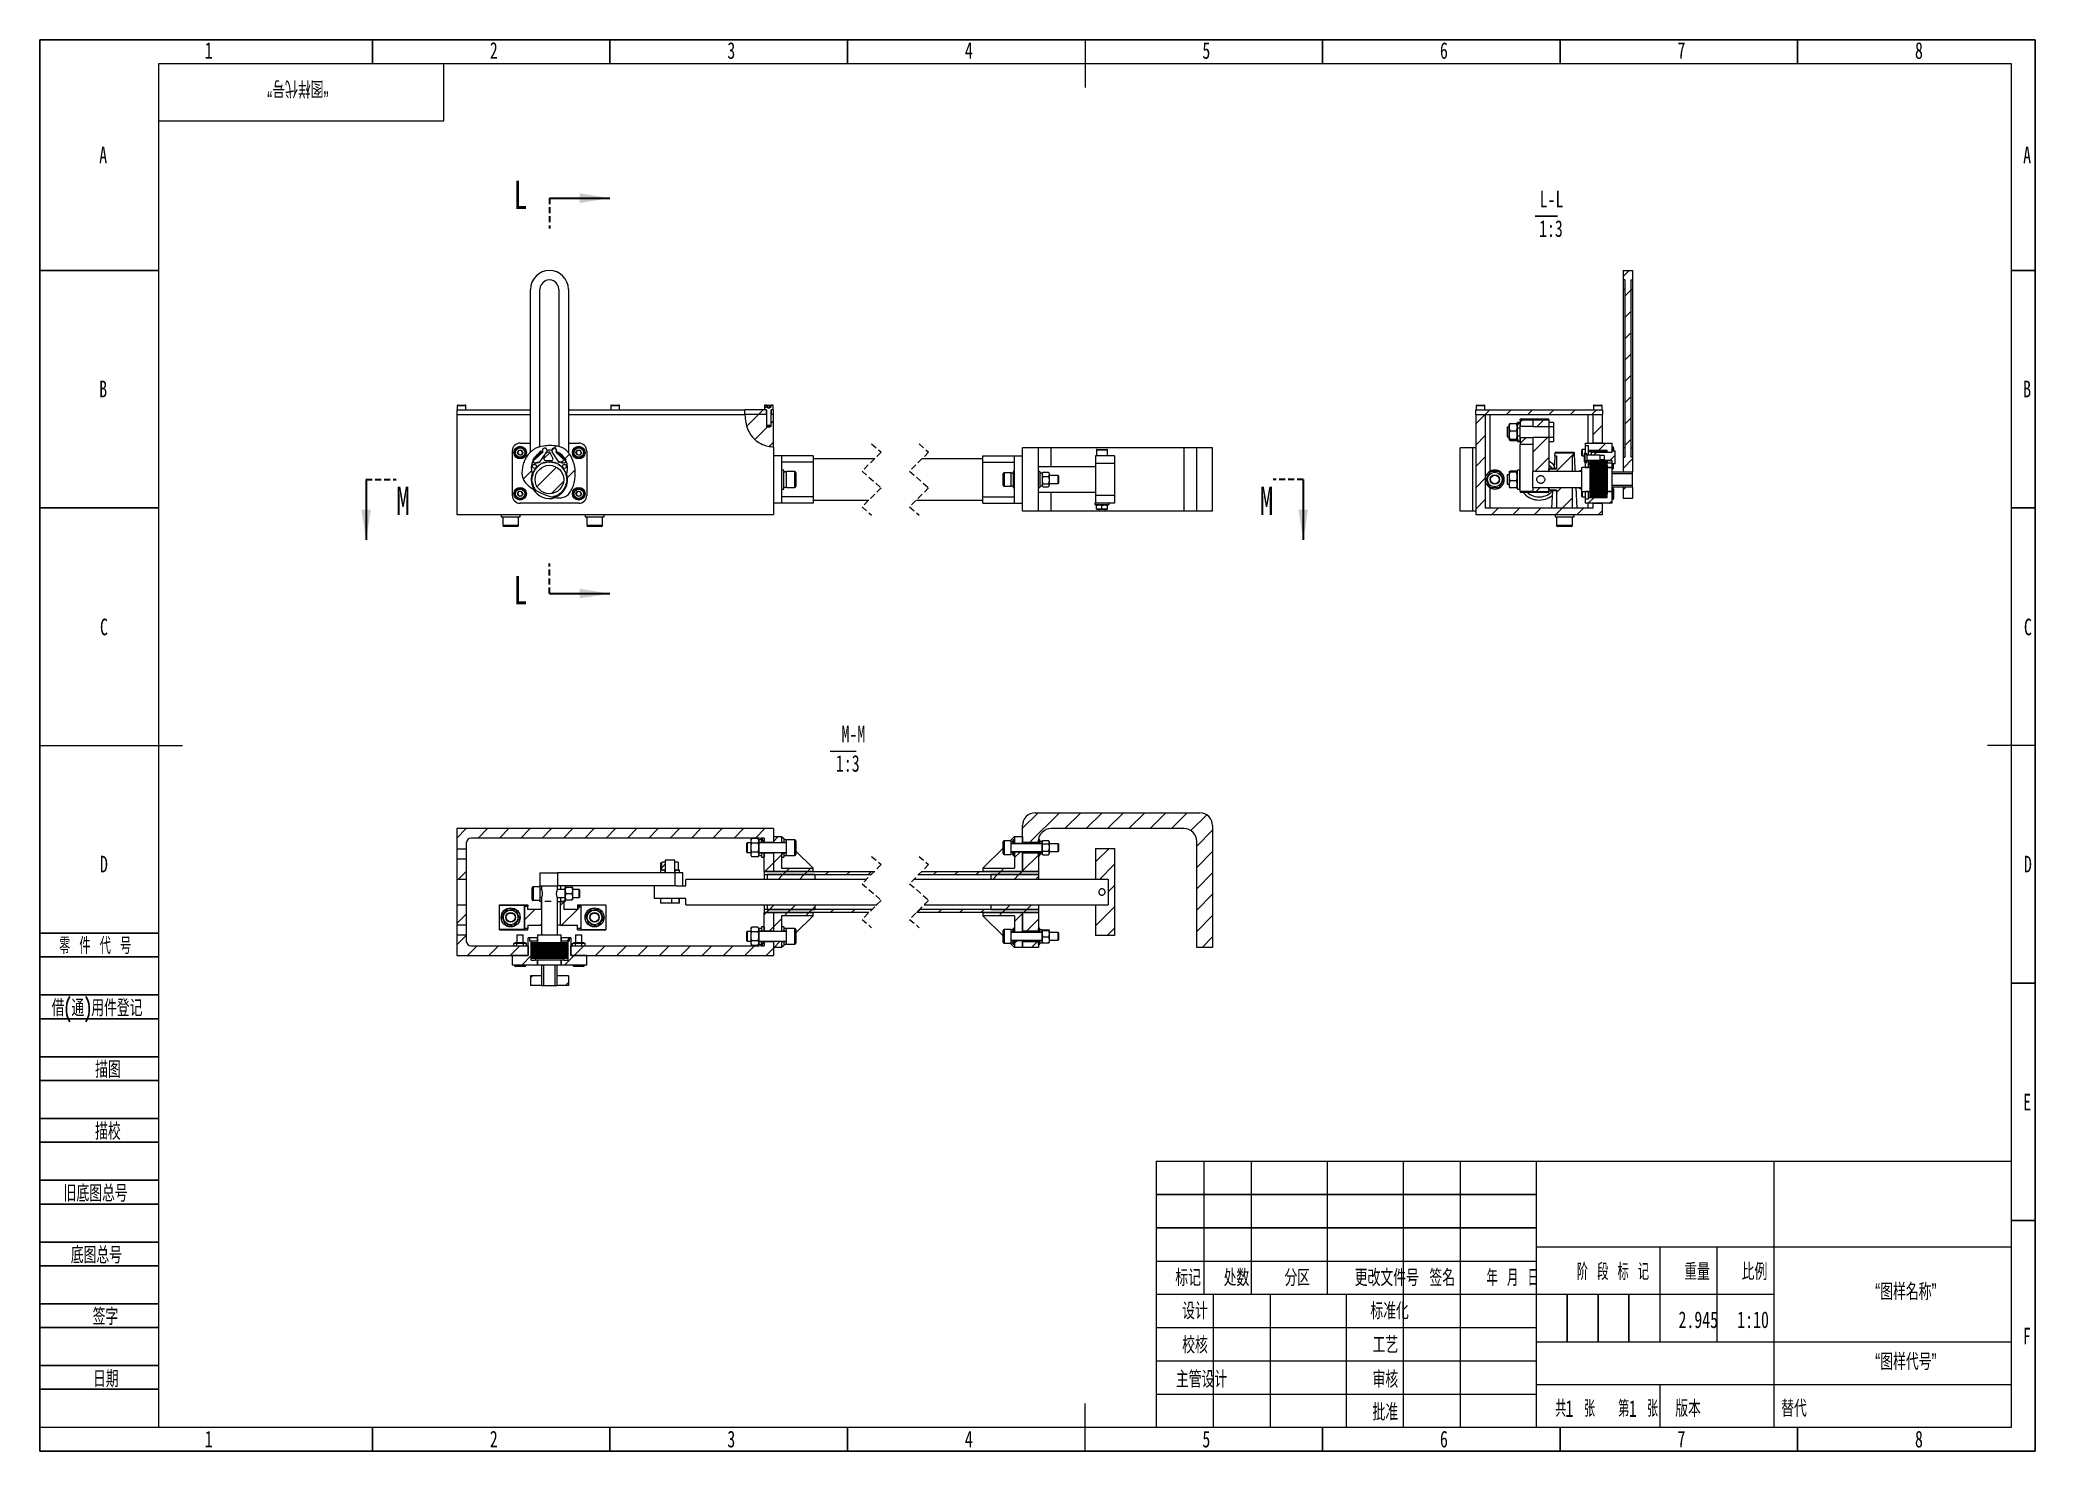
# Model space of a CAD drawing. Header units: millimetres. Extents: x 0 to 420, y 0 to 297.
import ezdxf

# ---------------------------------------------------------------- set-up
doc = ezdxf.new("R2010")
doc.units = ezdxf.units.MM
doc.linetypes.add('HIDDEN', pattern=[1.905, 1.27, -0.635])
for name, color, linetype in [('10', 7, 'Continuous'), ('5', 7, 'Continuous'), ('9', 7, 'Continuous'), ('SLD-0', 7, 'Continuous')]:
    doc.layers.add(name, color=color, linetype=linetype)
doc.layers.add('细线层', color=4, linetype='Continuous', lineweight=15)
doc.styles.add('SLDTEXTSTYLE0', font='TXT', dxfattribs={"width": 0.7, "bigfont": 'bigfont'})
doc.styles.add('SLDTEXTSTYLE1', font='TXT', dxfattribs={"width": 0.62, "bigfont": 'bigfont'})
doc.styles.add('SLDTEXTSTYLE2', font='TXT', dxfattribs={"width": 0.614286, "bigfont": 'bigfont'})
doc.styles.add('SLDTEXTSTYLE3', font='TXT', dxfattribs={"width": 0.6, "bigfont": 'bigfont'})
doc.styles.add('SLDTEXTSTYLE4', font='TXT', dxfattribs={"width": 0.7})

msp = doc.modelspace()

# ---------------------------------------------------------------- texts
at = {"color": 7, "linetype": 'Continuous', "char_height": 6, "attachment_point": 1, "style": 'SLDTEXTSTYLE4'}
for s, insert in [('L', (99.73, 267.41)), ('M', (75.02, 203)), ('M', (256.79, 203)), ('L', (99.73, 184.19))]:
    msp.add_mtext(s, dxfattribs=dict(at, insert=insert))
at = {"layer": '10', "char_height": 3.5}
for s, insert, attachment_point, style in [('1', (35.54, 296.52), 2, 'SLDTEXTSTYLE4'), ('2', (95.54, 296.52), 2, 'SLDTEXTSTYLE4'), ('3', (145.54, 296.52), 2, 'SLDTEXTSTYLE4'), ('4', (195.54, 296.52), 2, 'SLDTEXTSTYLE4'), ('5', (245.54, 296.52), 2, 'SLDTEXTSTYLE4'), ('6', (295.55, 296.52), 2, 'SLDTEXTSTYLE4'), ('7', (345.55, 296.52), 2, 'SLDTEXTSTYLE4'), ('8', (395.55, 296.52), 2, 'SLDTEXTSTYLE4'), ('A', (13.32, 274.53), 2, 'SLDTEXTSTYLE4'), ('A', (418.32, 274.53), 2, 'SLDTEXTSTYLE4'), ('B', (13.32, 225.28), 2, 'SLDTEXTSTYLE4'), ('B', (418.32, 225.28), 2, 'SLDTEXTSTYLE4'), ('C', (13.48, 175.2), 2, 'SLDTEXTSTYLE4'), ('C', (418.48, 175.2), 2, 'SLDTEXTSTYLE4'), ('D', (13.48, 125.28), 2, 'SLDTEXTSTYLE4'), ('D', (418.48, 125.28), 2, 'SLDTEXTSTYLE4'), ('E', (418.32, 75.2), 2, 'SLDTEXTSTYLE4'), ('“图样名称”', (392.8, 35.29), 2, 'SLDTEXTSTYLE0'), ('2.945', (349.1, 29.4), 2, 'SLDTEXTSTYLE4'), ('1:10', (360.63, 29.4), 2, 'SLDTEXTSTYLE4'), ('F', (418.28, 25.95), 2, 'SLDTEXTSTYLE4'), ('“图样代号”', (392.8, 20.55), 2, 'SLDTEXTSTYLE0'), ('1', (321.14, 10.7), 1, 'SLDTEXTSTYLE4'), ('1', (334.48, 10.7), 1, 'SLDTEXTSTYLE4'), ('2', (95.54, 4.28), 2, 'SLDTEXTSTYLE4'), ('3', (145.54, 4.28), 2, 'SLDTEXTSTYLE4'), ('6', (295.55, 4.28), 2, 'SLDTEXTSTYLE4'), ('8', (395.55, 4.28), 2, 'SLDTEXTSTYLE4'), ('1', (35.54, 4.28), 2, 'SLDTEXTSTYLE4'), ('4', (195.54, 4.28), 2, 'SLDTEXTSTYLE4'), ('5', (245.54, 4.28), 2, 'SLDTEXTSTYLE4'), ('7', (345.55, 4.28), 2, 'SLDTEXTSTYLE4')]:
    msp.add_mtext(s, dxfattribs=dict(at, insert=insert, attachment_point=attachment_point, style=style))
at = {"layer": '10', "color": 7, "char_height": 3.5}
for s, insert, attachment_point, style in [('零 件 代 号', (4.02, 108.09), 1, 'SLDTEXTSTYLE2'), ('借(通)用件登记', (2.47, 95), 1, 'SLDTEXTSTYLE0'), ('描图', (14.33, 82.05), 2, 'SLDTEXTSTYLE0'), ('描校', (14.3, 69.02), 2, 'SLDTEXTSTYLE0'), ('旧底图总号', (5, 55.99), 1, 'SLDTEXTSTYLE0'), ('底图总号', (6.5, 42.99), 1, 'SLDTEXTSTYLE0'), ('标记', (241.71, 38.22), 2, 'SLDTEXTSTYLE0'), ('处数', (251.89, 38.22), 2, 'SLDTEXTSTYLE0'), ('分区', (264.68, 38.22), 2, 'SLDTEXTSTYLE0'), ('更改文件号', (283.53, 38.22), 2, 'SLDTEXTSTYLE0'), ('签名', (295.19, 38.22), 2, 'SLDTEXTSTYLE0'), ('年 月 日', (310.04, 38.22), 2, 'SLDTEXTSTYLE1'), ('阶 段 标 记', (331.13, 39.49), 2, 'SLDTEXTSTYLE2'), ('重量', (348.85, 39.49), 2, 'SLDTEXTSTYLE0'), ('比例', (360.94, 39.49), 2, 'SLDTEXTSTYLE0'), ('签字', (13.8, 30.04), 2, 'SLDTEXTSTYLE0'), ('设计', (243.15, 31.23), 2, 'SLDTEXTSTYLE0'), ('标准化', (284.12, 31.23), 2, 'SLDTEXTSTYLE0'), ('校核', (243.15, 24.06), 2, 'SLDTEXTSTYLE0'), ('工艺', (283.24, 24.1), 2, 'SLDTEXTSTYLE0'), ('日期', (13.88, 16.94), 2, 'SLDTEXTSTYLE0'), ('主管设计', (244.53, 16.83), 2, 'SLDTEXTSTYLE0'), ('审核', (283.23, 16.83), 2, 'SLDTEXTSTYLE0'), ('批准', (283.22, 9.94), 2, 'SLDTEXTSTYLE0'), ('共  张', (323.18, 10.7), 2, 'SLDTEXTSTYLE3'), ('第  张', (336.44, 10.7), 2, 'SLDTEXTSTYLE3'), ('版本', (346.96, 10.7), 2, 'SLDTEXTSTYLE0')]:
    msp.add_mtext(s, dxfattribs=dict(at, insert=insert, attachment_point=attachment_point, style=style))
at = {"layer": 'SLD-0', "insert": (54.31, 285.02), "char_height": 3.5, "attachment_point": 2, "rotation": 180, "style": 'SLDTEXTSTYLE0'}
msp.add_mtext('“图样代号”', dxfattribs=at)
at = {"layer": 'SLD-0', "insert": (366.56, 10.7), "char_height": 3.5, "attachment_point": 1, "style": 'SLDTEXTSTYLE0'}
msp.add_mtext('替代', dxfattribs=at)

# ---------------------------------------------------------------- blocks, each defined once
blk = doc.blocks.new('SW_HATCH_0')
at = {"color": 0, "linetype": 'Continuous', "lineweight": 0}
for p, q in [((48.79, 12.87), (47.79, 11.87)), ((49.48, 13.56), (49.05, 13.12)), ((47.79, 11.87), (45.32, 9.4)), ((49.69, 9.28), (47.03, 6.62)), ((50.96, 10.55), (50.38, 9.97)), ((4.8, 4.8), (4.3, 4.3)), ((5.24, 5.24), (4.8, 4.8)), ((50.96, 6.06), (50.06, 5.16)), ((0, 0), (-1.72, -1.72)), ((5.29, 0.8), (1.2, -3.29)), ((3.91, 3.91), (2.64, 2.64)), ((6.86, 2.37), (6.25, 1.76)), ((8.04, 3.55), (7.05, 2.56)), ((9.2, 0.22), (7.61, -1.37)), ((0.59, -3.9), (0.57, -3.92)), ((6.77, -2.21), (4.21, -4.77))]:
    blk.add_line(p, q, dxfattribs=at)
blk = doc.blocks.new('SW_HATCH_1')
at = {"color": 0, "linetype": 'Continuous', "lineweight": 0}
for p, q in [((5.16, 50.06), (6.43, 51.33)), ((5.5, 45.91), (6.83, 47.24)), ((5.5, 41.42), (6.83, 42.75)), ((5.5, 36.93), (6.83, 38.26)), ((5.5, 32.44), (6.83, 33.77)), ((5.5, 27.95), (6.83, 29.28)), ((-25.84, 19.06), (-23.9, 21)), ((-23.9, 21), (-22.9, 22)), ((-19.41, 21), (-18.41, 22)), ((-14.92, 21), (-13.92, 22)), ((-10.43, 21), (-9.43, 22)), ((-5.94, 21), (-4.94, 22)), ((-1.45, 21), (-0.45, 22)), ((5.5, 23.46), (6.83, 24.79)), ((-17.1, 18.82), (-16.7, 19.22)), ((-16.5, 19.42), (-16.01, 19.92)), ((-12.94, 18.49), (-11.52, 19.92)), ((-1.17, 16.79), (0.83, 18.79)), ((5.5, 18.97), (6.83, 20.3)), ((-25.84, 14.57), (-23.84, 16.57)), ((-16.5, 14.93), (-15.25, 16.18)), ((-13.84, 13.1), (-10.76, 16.18)), ((-8.96, 9), (-5.16, 12.8)), ((-1.04, 12.43), (-0.37, 13.1)), ((0.03, 13.5), (1.53, 15)), ((5.5, 14.48), (6.83, 15.81)), ((-25.84, 10.08), (-23.84, 12.08)), ((-13.45, 9), (-10.5, 11.95)), ((-2.84, 10.63), (-2.17, 11.3)), ((2.37, 11.35), (3.5, 12.48)), ((5.16, 9.65), (7.16, 11.65)), ((-25.84, 5.59), (-23.84, 7.59)), ((-13.21, 4.75), (-12.29, 5.67)), ((-8.84, 4.63), (-7.8, 5.67)), ((5.16, 5.16), (5.75, 5.75)), ((-25.84, 1.1), (-23.84, 3.1)), ((-22.45, 0), (-21.12, 1.33)), ((-17.96, 0), (-16.63, 1.33)), ((-13.47, 0), (-12.14, 1.33)), ((-8.98, 0), (-7.65, 1.33)), ((-7.65, 1.33), (-5.5, 3.48)), ((-4.49, 0), (-3.16, 1.33)), ((-2.16, 2.33), (-0.99, 3.5)), ((0, 0), (0.83, 0.83)), ((2.33, 2.33), (2.83, 2.83))]:
    blk.add_line(p, q, dxfattribs=at)
blk = doc.blocks.new('SW_NOTE_13')
at = {"layer": '10', "color": 0}
blk.add_line((0, -0.86), (4.69, -0.86), dxfattribs=at)
at = {"layer": '10', "color": 0, "char_height": 3.5, "attachment_point": 2, "style": 'SLDTEXTSTYLE4'}
for s, insert in [('L-L', (3.45, 4.51)), ('1:3', (3.32, -1.7))]:
    blk.add_mtext(s, dxfattribs=dict(at, insert=insert))
blk = doc.blocks.new('SW_NOTE_14')
at = {"layer": '细线层', "color": 0}
blk.add_line((0, -0.86), (5.43, -0.86), dxfattribs=at)
at = {"layer": '细线层', "color": 0, "char_height": 3.5, "attachment_point": 2, "style": 'SLDTEXTSTYLE4'}
for s, insert in [('M-M', (4.87, 4.51)), ('1:3', (3.69, -1.7))]:
    blk.add_mtext(s, dxfattribs=dict(at, insert=insert))
blk = doc.blocks.new('SW_HATCH_2')
at = {"color": 0, "linetype": 'Continuous', "lineweight": 0}
for p, q in [((-17.84, 22.57), (-14.58, 25.83)), ((-16.34, 19.58), (-10.09, 25.83)), ((-8.93, 22.5), (-5.6, 25.83)), ((-4.44, 22.5), (-1.11, 25.83)), ((0.05, 22.5), (3.38, 25.83)), ((4.54, 22.5), (7.87, 25.83)), ((9.03, 22.5), (12.36, 25.83)), ((13.52, 22.5), (16.85, 25.83)), ((17.59, 22.08), (20.93, 25.42)), ((-136.92, 20.51), (-134.93, 22.5)), ((-132.44, 20.5), (-130.44, 22.5)), ((-127.95, 20.5), (-125.95, 22.5)), ((-123.46, 20.5), (-121.46, 22.5)), ((-118.97, 20.5), (-116.97, 22.5)), ((-114.48, 20.5), (-112.48, 22.5)), ((-109.99, 20.5), (-107.99, 22.5)), ((-105.5, 20.5), (-103.5, 22.5)), ((-101.01, 20.5), (-99.01, 22.5)), ((-96.52, 20.5), (-94.52, 22.5)), ((-92.03, 20.5), (-90.03, 22.5)), ((-87.54, 20.5), (-85.54, 22.5)), ((-83.05, 20.5), (-81.05, 22.5)), ((-78.56, 20.5), (-76.56, 22.5)), ((-74.07, 20.5), (-72.07, 22.5)), ((18.83, 18.83), (22.16, 22.16)), ((-70.48, 19.6), (-70.26, 19.82)), ((-70.26, 19.82), (-69.25, 20.83)), ((-70.26, 15.33), (-68.59, 17)), ((-68.59, 17), (-68.16, 17.43)), ((-19.51, 16.42), (-18.34, 17.58)), ((-17.84, 13.59), (-14.51, 16.93)), ((-14.51, 16.93), (-14.17, 17.26)), ((-14.17, 17.26), (-13.83, 17.6)), ((-2.45, 15.51), (0.37, 18.33)), ((18.83, 14.34), (22.16, 17.67)), ((-136.92, 16.02), (-136.78, 16.17)), ((-136.62, 11.83), (-134.92, 13.53)), ((-93.84, 14.21), (-93.04, 15.01)), ((-72.26, 13.33), (-72.09, 13.5)), ((-72.09, 13.5), (-70.26, 15.33)), ((-69.27, 11.83), (-68.27, 12.83)), ((-68.27, 12.83), (-67.6, 13.5)), ((-67.6, 13.5), (-66.93, 14.17)), ((-64.78, 11.83), (-63.78, 12.83)), ((-63.78, 12.83), (-63.11, 13.5)), ((-63.11, 13.5), (-62.44, 14.17)), ((-59.29, 12.83), (-58.62, 13.5)), ((-54.8, 12.83), (-54.13, 13.5)), ((-50.31, 12.83), (-49.64, 13.5)), ((-36.56, 12.83), (-35.89, 13.5)), ((-32.07, 12.83), (-31.4, 13.5)), ((-27.58, 12.83), (-26.91, 13.5)), ((-24.09, 11.83), (-23.09, 12.83)), ((-23.09, 12.83), (-22.42, 13.5)), ((-22.42, 13.5), (-21.75, 14.17)), ((-19.6, 11.83), (-18.6, 12.83)), ((-18.6, 12.83), (-17.93, 13.5)), ((-17.93, 13.5), (-17.84, 13.59)), ((-1.64, 11.83), (1.55, 15.02)), ((18.83, 9.85), (22.16, 13.18)), ((-15.11, 11.83), (-14.51, 12.44)), ((0.22, 9.2), (1.55, 10.53)), ((18.83, 5.36), (22.16, 8.69)), ((-136.92, 2.55), (-134.92, 4.55)), ((-122.67, 3.33), (-120.5, 5.5)), ((-115.09, 6.42), (-114.42, 7.09)), ((-114.86, 2.17), (-111.52, 5.5)), ((-114.35, 7.17), (-114.09, 7.42)), ((-111.51, 5.51), (-110.86, 6.16)), ((-72.26, 4.35), (-71.78, 4.83)), ((-71.78, 4.83), (-71.11, 5.5)), ((-71.11, 5.5), (-70.11, 6.5)), ((-67.95, 4.17), (-67.29, 4.83)), ((-67.29, 4.83), (-66.62, 5.5)), ((-66.62, 5.5), (-65.62, 6.5)), ((-63.46, 4.17), (-62.8, 4.83)), ((-62.8, 4.83), (-62.13, 5.5)), ((-62.13, 5.5), (-61.59, 6.04)), ((-58.31, 4.83), (-57.64, 5.5)), ((-53.82, 4.83), (-53.15, 5.5)), ((-40.07, 4.83), (-39.4, 5.5)), ((-35.58, 4.83), (-34.91, 5.5)), ((-31.09, 4.83), (-30.42, 5.5)), ((-26.6, 4.83), (-25.93, 5.5)), ((-22.77, 4.17), (-22.11, 4.83)), ((-22.11, 4.83), (-21.44, 5.5)), ((-21.44, 5.5), (-20.44, 6.5)), ((-19.51, 2.95), (-17.84, 4.61)), ((-17.84, 4.61), (-17.62, 4.83)), ((-17.62, 4.83), (-16.95, 5.5)), ((-16.95, 5.5), (-15.95, 6.5)), ((-2.45, 2.04), (1.55, 6.04)), ((18.83, 0.87), (22.16, 4.2)), ((-136.92, -1.94), (-134.92, 0.06)), ((-119.35, 2.17), (-119.09, 2.42)), ((-111.02, 1.51), (-110.85, 1.69)), ((-71.19, 0.93), (-70.26, 1.86)), ((-70.26, 1.86), (-68.59, 3.53)), ((-17.04, 0.92), (-14.51, 3.46)), ((0, 0), (1.55, 1.55)), ((-134.66, -4.17), (-132.66, -2.17)), ((-130.17, -4.17), (-128.17, -2.17)), ((-125.68, -4.17), (-123.68, -2.17)), ((-114.21, -6.17), (-112.21, -4.17)), ((-113.7, -1.17), (-113.26, -0.72)), ((-113.26, -0.72), (-113.03, -0.5)), ((-112.21, -4.17), (-110.21, -2.17)), ((-107.72, -4.17), (-105.72, -2.17)), ((-103.23, -4.17), (-101.23, -2.17)), ((-98.74, -4.17), (-96.74, -2.17)), ((-94.25, -4.17), (-92.25, -2.17)), ((-89.76, -4.17), (-87.76, -2.17)), ((-85.27, -4.17), (-83.27, -2.17)), ((-80.78, -4.17), (-78.78, -2.17)), ((-76.29, -4.17), (-74.29, -2.17)), ((-71.8, -4.17), (-70.26, -2.63)), ((-70.13, -2.5), (-68.9, -1.27)), ((-19.79, -1.83), (-19.51, -1.54)), ((-19.51, -1.54), (-19.04, -1.08)), ((-15.97, -2.5), (-14.72, -1.25)), ((19.95, -2.5), (22.16, -0.29)), ((-123.19, -6.17), (-121.26, -4.23)), ((-109.72, -6.17), (-109.59, -6.04)), ((-121.42, -8.89), (-121.03, -8.5)), ((-114.05, -10.5), (-113.42, -9.87))]:
    blk.add_line(p, q, dxfattribs=at)

# ---------------------------------------------------------------- linework, layer by layer
at = {"color": 7, "linetype": 'HIDDEN', "lineweight": 30}
for p, q in [((107.26, 263.69), (107.26, 257.34)), ((68.67, 204.48), (75.02, 204.48)), ((265.94, 204.48), (259.59, 204.48)), ((107.26, 180.47), (107.26, 186.82))]:
    msp.add_line(p, q, dxfattribs=at)
at = {"color": 7, "linetype": 'Continuous', "lineweight": 30}
for p, q in [((107.26, 263.69), (119.96, 263.69)), ((68.67, 204.48), (68.67, 191.78)), ((265.94, 204.48), (265.94, 191.78)), ((107.26, 180.47), (119.96, 180.47))]:
    msp.add_line(p, q, dxfattribs=at)
at = {"color": 7, "linetype": 'Continuous', "lineweight": 15}
for p, q in [((333.27, 248.48), (335.27, 248.48)), ((333.27, 248.48), (333.27, 246.48)), ((335.27, 248.48), (335.27, 246.48)), ((103.26, 210.25), (103.26, 244.48)), ((105.26, 211.37), (105.26, 244.48)), ((109.26, 244.48), (109.26, 211.42)), ((111.26, 244.48), (111.26, 210.15)), ((333.61, 246.48), (333.27, 246.48)), ((333.27, 246.48), (333.27, 244.48)), ((333.61, 244.48), (333.27, 244.48)), ((333.27, 244.48), (333.27, 211.15)), ((333.61, 246.48), (333.61, 209.15)), ((334.94, 246.48), (335.27, 246.48)), ((334.94, 209.15), (334.94, 246.48)), ((334.94, 244.48), (335.27, 244.48)), ((335.27, 246.48), (335.27, 244.48)), ((335.27, 244.48), (335.27, 211.15)), ((87.76, 219.15), (87.76, 218.15)), ((87.76, 219.15), (103.26, 219.15)), ((87.85, 220.02), (87.85, 219.15)), ((87.97, 220.15), (89.55, 220.15)), ((89.68, 219.15), (89.68, 220.02)), ((111.26, 219.15), (148.41, 219.15)), ((120.18, 220.02), (120.18, 219.15)), ((120.3, 220.15), (121.89, 220.15)), ((122.01, 219.15), (122.01, 220.02)), ((152.88, 219.15), (148.41, 219.15)), ((152.51, 220.02), (152.51, 219.15)), ((152.93, 219.15), (152.51, 219.15)), ((152.95, 220.15), (152.64, 220.15)), ((152.88, 219.15), (152.88, 218.15)), ((152.93, 219.15), (152.93, 215.85)), ((152.95, 219.72), (152.95, 220.15)), ((152.95, 220.15), (153.19, 220.15)), ((153.01, 219.72), (152.95, 219.72)), ((153.07, 219.72), (153.01, 219.72)), ((153.01, 219.72), (153.43, 219.48)), ((153.07, 219.72), (153.43, 219.72)), ((153.19, 219.72), (153.19, 220.15)), ((153.19, 220.15), (153.67, 220.15)), ((153.79, 219.72), (153.43, 219.72)), ((153.43, 219.48), (153.85, 219.72)), ((153.67, 219.72), (153.67, 220.15)), ((153.67, 220.15), (153.91, 220.15)), ((153.85, 219.72), (153.79, 219.72)), ((153.91, 219.72), (153.85, 219.72)), ((153.91, 219.72), (153.91, 220.15)), ((154.22, 220.15), (153.91, 220.15)), ((153.93, 215.85), (153.93, 219.15)), ((154.35, 219.15), (153.93, 219.15)), ((153.98, 218.15), (153.98, 219.15)), ((154.43, 219.15), (153.98, 219.15)), ((154.43, 218.15), (154.43, 219.15)), ((302.27, 218.15), (302.27, 219.15)), ((302.27, 219.15), (328.94, 219.15)), ((302.36, 220.02), (302.36, 219.15)), ((302.48, 220.15), (303.27, 220.15)), ((303.27, 220.15), (304.07, 220.15)), ((304.19, 219.15), (304.19, 220.02)), ((327.02, 220.02), (327.02, 219.15)), ((327.15, 220.15), (327.94, 220.15)), ((327.94, 220.15), (328.73, 220.15)), ((328.86, 219.15), (328.86, 220.02)), ((328.94, 219.15), (328.94, 218.15)), ((87.76, 218.15), (103.26, 218.15)), ((87.76, 218.15), (87.76, 197.15)), ((111.26, 218.15), (148.4, 218.15)), ((152.88, 218.15), (148.4, 218.15)), ((153.01, 218.15), (148.4, 218.15)), ((152.96, 215.82), (152.93, 215.85)), ((153.9, 215.82), (152.96, 215.82)), ((153.01, 215.65), (153.01, 218.15)), ((153.85, 215.65), (153.01, 215.65)), ((153.43, 215.4), (153.01, 215.65)), ((153.85, 215.65), (153.43, 215.4)), ((153.85, 218.15), (153.85, 215.65)), ((154.43, 218.15), (153.85, 218.15)), ((153.93, 215.85), (153.9, 215.82)), ((154.43, 218.15), (153.98, 218.15)), ((154.43, 211.32), (154.43, 218.15)), ((302.27, 218.15), (328.94, 218.15)), ((302.27, 218.15), (302.27, 197.15)), ((302.27, 218.15), (304.27, 218.15)), ((304.27, 218.15), (304.27, 198.48)), ((309.27, 215.48), (308.87, 215.48)), ((308.87, 215.48), (308.87, 213.48)), ((309.36, 216.18), (309.27, 216.02)), ((309.27, 212.94), (309.27, 216.02)), ((309.49, 216.27), (309.39, 216.17)), ((309.49, 216.27), (310.79, 216.27)), ((309.49, 214.75), (310.79, 214.75)), ((310.91, 216.17), (310.79, 216.27)), ((311.01, 216.02), (310.92, 216.17)), ((311.54, 216.48), (311.01, 216.48)), ((311.01, 216.37), (311.01, 216.48)), ((311.54, 216.37), (311.01, 216.37)), ((311.01, 216.37), (311.01, 215.87)), ((311.01, 213.09), (311.01, 215.87)), ((311.54, 215.32), (311.01, 215.32)), ((311.54, 216.37), (311.54, 216.48)), ((311.54, 216.37), (311.54, 215.64)), ((311.61, 215.82), (311.54, 215.82)), ((311.54, 215.64), (311.54, 213.33)), ((314.27, 217.15), (311.61, 217.15)), ((311.61, 217.06), (311.61, 217.15)), ((311.61, 217.06), (314.27, 217.06)), ((311.61, 217.06), (311.61, 215.64)), ((314.27, 215.64), (311.61, 215.64)), ((317.61, 217.15), (314.27, 217.15)), ((314.27, 217.06), (314.27, 217.15)), ((314.27, 217.06), (317.61, 217.06)), ((314.27, 217.06), (314.27, 215.64)), ((314.27, 215.64), (317.61, 215.64)), ((317.61, 217.06), (317.61, 217.15)), ((317.61, 217.06), (317.61, 216.37)), ((318.61, 216.48), (317.61, 216.48)), ((317.61, 216.37), (317.61, 215.59)), ((318.61, 215.59), (317.61, 215.59)), ((317.61, 215.59), (317.61, 213.38)), ((318.61, 216.48), (318.61, 215.59)), ((318.61, 215.59), (318.61, 213.38)), ((326.94, 212.15), (326.94, 218.15)), ((326.94, 218.15), (328.94, 218.15)), ((328.94, 212.15), (328.94, 218.15)), ((99.43, 210.48), (99.43, 201.15)), ((100.52, 210.2), (100.85, 210.67)), ((100.76, 209.68), (100.52, 210.2)), ((100.85, 210.67), (101.43, 210.62)), ((101.1, 212.15), (103.26, 212.15)), ((101.67, 210.1), (101.34, 209.63)), ((101.43, 210.62), (101.67, 210.1)), ((105.89, 210.25), (103.86, 208.38)), ((105.18, 208.06), (106.68, 210.31)), ((107.98, 208.95), (107.35, 210.25)), ((109.31, 208.05), (107.84, 210.31)), ((108.63, 210.24), (110.64, 208.36)), ((108.9, 210.08), (108.92, 210.02)), ((111.26, 212.15), (113.43, 212.15)), ((112.85, 210.2), (113.19, 210.67)), ((113.1, 209.68), (112.85, 210.2)), ((113.19, 210.67), (113.76, 210.62)), ((114, 210.1), (113.67, 209.63)), ((113.76, 210.62), (114, 210.1)), ((115.1, 210.48), (115.1, 201.15)), ((154.43, 211.32), (154.43, 197.15)), ((210.18, 211.15), (206.85, 211.15)), ((206.85, 197.82), (206.85, 211.15)), ((210.18, 197.82), (210.18, 211.15)), ((212.85, 211.15), (210.18, 211.15)), ((240.85, 211.15), (212.85, 211.15)), ((222.4, 210.65), (222.4, 209.48)), ((222.57, 210.82), (223.14, 210.82)), ((223.14, 210.82), (224.57, 210.82)), ((224.73, 209.48), (224.73, 210.65)), ((240.85, 197.82), (240.85, 211.15)), ((243.51, 211.15), (240.85, 211.15)), ((243.51, 197.82), (243.51, 211.15)), ((246.85, 211.15), (243.51, 211.15)), ((246.85, 197.82), (246.85, 211.15)), ((298.94, 197.82), (298.94, 211.15)), ((301.61, 211.15), (298.94, 211.15)), ((301.61, 197.82), (301.61, 211.15)), ((302.27, 211.15), (301.61, 211.15)), ((308.87, 213.48), (309.27, 213.48)), ((309.27, 212.94), (309.36, 212.79)), ((309.49, 212.96), (310.79, 212.96)), ((309.49, 212.7), (310.79, 212.7)), ((310.92, 212.79), (311.01, 212.94)), ((311.01, 213.65), (311.54, 213.65)), ((311.01, 213.09), (311.01, 212.6)), ((311.01, 212.6), (311.54, 212.6)), ((311.01, 212.48), (311.01, 212.6)), ((311.01, 212.48), (311.54, 212.48)), ((311.54, 213.33), (311.54, 212.6)), ((311.54, 213.15), (311.61, 213.15)), ((311.54, 212.48), (311.54, 212.6)), ((311.61, 213.33), (314.27, 213.33)), ((311.61, 213.33), (311.61, 211.88)), ((314.27, 211.88), (311.61, 211.88)), ((311.61, 202.01), (311.61, 211.88)), ((317.61, 213.33), (314.27, 213.33)), ((314.27, 213.33), (314.27, 206.15)), ((314.27, 213.33), (314.27, 211.88)), ((317.61, 213.38), (317.61, 212.6)), ((317.61, 213.38), (318.61, 213.38)), ((317.61, 212.6), (317.61, 206.15)), ((317.61, 212.48), (318.61, 212.48)), ((318.61, 213.38), (318.61, 212.48)), ((318.9, 209.44), (318.94, 210.11)), ((322.94, 210.15), (318.94, 210.15)), ((318.94, 210.11), (318.94, 210.15)), ((318.94, 210.11), (322.94, 210.11)), ((322.94, 210.15), (322.94, 210.11)), ((322.94, 210.11), (322.98, 209.44)), ((324.67, 210.82), (324.61, 210.75)), ((324.61, 210.69), (324.61, 210.75)), ((324.61, 209.55), (324.61, 210.69)), ((325.27, 210.82), (324.67, 210.82)), ((324.67, 210.82), (324.67, 210.75)), ((324.67, 210.75), (324.67, 209.48)), ((325.27, 212.15), (330.94, 212.15)), ((325.27, 212.15), (325.27, 211.65)), ((325.27, 211.65), (325.94, 211.65)), ((325.27, 211.65), (325.27, 209.92)), ((325.94, 211.65), (325.94, 209.67)), ((325.94, 211.65), (325.94, 210.65)), ((325.94, 210.65), (329.94, 210.65)), ((325.94, 210.62), (329.94, 210.62)), ((329.94, 210.31), (325.94, 210.31)), ((326.61, 209.58), (326.61, 210.25)), ((326.61, 210.25), (330.94, 210.25)), ((328.94, 212.15), (326.94, 212.15)), ((329.94, 210.25), (329.94, 210.65)), ((329.94, 210.25), (330.94, 210.25)), ((330.94, 210.25), (330.94, 212.15)), ((331.11, 211.32), (330.94, 211.32)), ((330.94, 210.25), (330.94, 210.51)), ((330.94, 210.51), (331.61, 210.51)), ((331.27, 211.15), (331.27, 211.06)), ((331.27, 211.06), (331.27, 210.51)), ((331.61, 207.75), (331.61, 210.51)), ((333.61, 211.15), (333.27, 211.15)), ((333.27, 211.15), (333.27, 209.15)), ((334.94, 211.15), (335.27, 211.15)), ((335.27, 211.15), (335.27, 209.15)), ((101.34, 209.63), (100.76, 209.68)), ((103.92, 205.87), (103.73, 205.79)), ((103.84, 206.06), (103.92, 205.87)), ((104.06, 206.15), (103.85, 206.09)), ((103.88, 208.12), (104.25, 207.87)), ((103.99, 206.35), (104.06, 206.15)), ((104.21, 206.42), (104.01, 206.38)), ((104.17, 206.63), (104.21, 206.42)), ((104.39, 206.68), (104.19, 206.66)), ((104.25, 207.87), (104.38, 208.06)), ((104.37, 206.89), (104.39, 206.68)), ((104.38, 208.06), (104.56, 207.93)), ((104.6, 206.92), (104.39, 206.92)), ((104.56, 207.93), (104.69, 208.12)), ((104.59, 207.14), (104.6, 206.92)), ((104.82, 207.15), (104.61, 207.16)), ((104.69, 208.12), (104.87, 208)), ((104.83, 207.36), (104.82, 207.15)), ((105.06, 207.35), (104.85, 207.38)), ((104.87, 208), (105, 208.18)), ((105, 208.18), (105.18, 208.06)), ((105.09, 207.56), (105.06, 207.35)), ((105.32, 207.53), (105.11, 207.58)), ((105.37, 207.74), (105.32, 207.53)), ((105.59, 207.69), (105.39, 207.75)), ((105.66, 207.89), (105.59, 207.69)), ((105.88, 207.82), (105.68, 207.9)), ((105.96, 208.02), (105.88, 207.82)), ((106.17, 207.93), (105.99, 208.03)), ((106.27, 208.12), (106.17, 207.93)), ((106.48, 208.01), (106.3, 208.12)), ((106.59, 208.19), (106.48, 208.01)), ((106.79, 208.07), (106.62, 208.19)), ((106.92, 208.23), (106.79, 208.07)), ((107.1, 208.09), (106.95, 208.24)), ((107.25, 208.25), (107.1, 208.09)), ((107.42, 208.09), (107.28, 208.25)), ((107.57, 208.24), (107.42, 208.09)), ((107.73, 208.07), (107.61, 208.23)), ((107.9, 208.19), (107.73, 208.07)), ((108.04, 208.01), (107.93, 208.19)), ((108.22, 208.12), (108.04, 208.01)), ((108.35, 207.93), (108.25, 208.12)), ((108.54, 208.03), (108.35, 207.93)), ((108.65, 207.82), (108.56, 208.02)), ((108.84, 207.9), (108.65, 207.82)), ((108.93, 207.69), (108.87, 207.89)), ((109.13, 207.75), (108.93, 207.69)), ((109.2, 207.53), (109.16, 207.74)), ((109.41, 207.58), (109.2, 207.53)), ((109.5, 208.17), (109.31, 208.05)), ((109.46, 207.35), (109.43, 207.56)), ((109.67, 207.38), (109.46, 207.35)), ((109.62, 207.98), (109.5, 208.17)), ((109.81, 208.1), (109.62, 207.98)), ((109.7, 207.15), (109.69, 207.36)), ((109.91, 207.16), (109.7, 207.15)), ((109.93, 207.91), (109.81, 208.1)), ((110.12, 208.04), (109.93, 207.91)), ((109.93, 206.92), (109.94, 207.14)), ((110.14, 206.92), (109.93, 206.92)), ((110.18, 209.31), (110, 209.5)), ((110.24, 207.85), (110.12, 208.04)), ((110.13, 206.68), (110.16, 206.89)), ((110.34, 206.66), (110.13, 206.68)), ((110.62, 208.09), (110.24, 207.85)), ((110.31, 206.42), (110.36, 206.63)), ((110.52, 206.38), (110.31, 206.42)), ((110.47, 206.15), (110.53, 206.35)), ((110.67, 206.09), (110.47, 206.15)), ((110.6, 205.87), (110.68, 206.06)), ((110.8, 205.79), (110.6, 205.87)), ((113.67, 209.63), (113.1, 209.68)), ((156.1, 209.48), (154.43, 209.48)), ((156.1, 209.48), (156.1, 208.15)), ((162.76, 209.48), (156.1, 209.48)), ((156.1, 208.15), (156.1, 200.82)), ((162.76, 208.15), (156.1, 208.15)), ((156.63, 206.48), (156.1, 206.48)), ((156.63, 204.48), (156.63, 206.48)), ((158.91, 206.15), (157.16, 206.15)), ((157.16, 204.48), (157.16, 206.15)), ((159.16, 205.9), (159.16, 204.48)), ((162.76, 209.48), (162.76, 208.15)), ((175.66, 208.82), (162.76, 208.82)), ((198.51, 208.82), (185.66, 208.82)), ((198.51, 208.15), (198.51, 209.48)), ((198.51, 209.48), (205.18, 209.48)), ((198.51, 208.15), (205.18, 208.15)), ((198.51, 200.82), (198.51, 208.15)), ((204.41, 205.9), (202.96, 205.9)), ((204.41, 205.9), (204.41, 203.07)), ((205.18, 206.15), (204.85, 206.15)), ((204.85, 206.15), (204.85, 202.82)), ((205.18, 208.15), (205.18, 209.48)), ((205.18, 209.48), (206.85, 209.48)), ((205.18, 200.82), (205.18, 208.15)), ((206.85, 199.48), (206.85, 209.48)), ((222.23, 207.15), (210.18, 207.15)), ((210.51, 206.15), (210.18, 206.15)), ((210.51, 206.15), (210.51, 202.82)), ((211.1, 205.96), (210.95, 205.69)), ((210.95, 205.82), (210.95, 203.15)), ((211.14, 206.02), (211.12, 205.96)), ((211.14, 206.02), (212.32, 206.02)), ((212.35, 205.95), (212.32, 206.02)), ((212.51, 205.69), (212.36, 205.96)), ((226.23, 209.48), (222.23, 209.48)), ((222.23, 209.48), (222.23, 207.82)), ((226.23, 207.82), (222.23, 207.82)), ((222.23, 207.82), (222.23, 201.15)), ((226.23, 209.48), (226.23, 207.82)), ((226.23, 207.82), (226.23, 201.15)), ((309.36, 206.17), (309.27, 206.02)), ((309.27, 206.02), (309.27, 202.94)), ((310.79, 206.27), (309.49, 206.27)), ((310.79, 206), (309.49, 206)), ((311.01, 206.02), (310.92, 206.18)), ((311.54, 206.48), (311.01, 206.48)), ((311.01, 204.48), (311.01, 206.48)), ((311.54, 204.48), (311.54, 206.48)), ((311.54, 205.98), (311.61, 206.15)), ((311.61, 205.82), (311.54, 205.82)), ((324.61, 206.15), (314.27, 206.15)), ((314.27, 204.48), (314.27, 206.15)), ((319.27, 206.82), (317.61, 206.82)), ((317.61, 206.72), (319.27, 206.72)), ((317.61, 206.15), (317.61, 206.72)), ((318.9, 209.44), (319.27, 209.44)), ((319.27, 209.44), (319.27, 206.72)), ((322.98, 209.44), (322.61, 209.44)), ((322.61, 206.15), (322.61, 209.44)), ((324.61, 209.55), (324.67, 209.48)), ((326.27, 206.98), (324.61, 206.98)), ((324.61, 204.48), (324.61, 206.98)), ((324.67, 209.48), (325.06, 209.48)), ((325.24, 209.95), (325.06, 209.95)), ((325.06, 209.95), (325.06, 208.22)), ((325.06, 208.22), (325.24, 208.22)), ((325.61, 209.58), (325.24, 209.95)), ((325.24, 209.95), (325.24, 208.22)), ((325.24, 208.22), (325.61, 208.58)), ((325.61, 209.92), (325.27, 209.92)), ((325.27, 208.25), (325.61, 208.25)), ((325.27, 208.25), (325.27, 206.98)), ((325.27, 206.98), (325.94, 206.98)), ((325.61, 209.92), (325.61, 209.67)), ((325.61, 209.67), (325.94, 209.67)), ((325.61, 209.67), (325.61, 209.58)), ((328.39, 209.58), (325.61, 209.58)), ((325.61, 209.58), (325.61, 208.58)), ((325.61, 208.58), (328.39, 208.58)), ((325.61, 208.58), (325.61, 208.5)), ((325.94, 208.5), (325.61, 208.5)), ((325.61, 208.5), (325.61, 208.25)), ((325.94, 209.67), (325.94, 209.58)), ((325.94, 208.58), (325.94, 208.5)), ((325.94, 208.5), (325.94, 206.98)), ((326.27, 208.05), (325.94, 208.05)), ((326.27, 207.98), (325.94, 207.98)), ((326.27, 207.91), (325.94, 207.91)), ((326.27, 207.85), (325.94, 207.85)), ((326.27, 207.67), (325.94, 207.67)), ((329.61, 208.25), (326.27, 208.25)), ((326.27, 208.25), (326.27, 208.24)), ((326.27, 208.24), (329.61, 208.24)), ((326.27, 208.24), (326.27, 208.23)), ((329.61, 208.23), (326.27, 208.23)), ((326.27, 208.23), (326.27, 208.19)), ((329.61, 208.19), (326.27, 208.19)), ((326.27, 208.19), (326.27, 208.12)), ((326.27, 208.19), (329.61, 208.19)), ((326.27, 208.19), (326.27, 208.19)), ((329.61, 208.12), (326.27, 208.12)), ((326.27, 208.12), (326.27, 208.03)), ((326.27, 208.12), (329.61, 208.12)), ((326.27, 208.12), (326.27, 208.12)), ((326.27, 208.03), (329.61, 208.03)), ((326.27, 208.03), (326.27, 208.02)), ((329.61, 208.02), (326.27, 208.02)), ((326.27, 208.02), (326.27, 207.9)), ((326.27, 207.9), (329.61, 207.9)), ((326.27, 207.9), (326.27, 207.89)), ((329.61, 207.89), (326.27, 207.89)), ((326.27, 207.89), (326.27, 207.75)), ((326.27, 207.75), (329.61, 207.75)), ((326.27, 207.75), (326.27, 207.74)), ((329.61, 207.74), (326.27, 207.74)), ((326.27, 207.74), (326.27, 207.58)), ((326.27, 207.58), (329.61, 207.58)), ((326.27, 207.58), (326.27, 207.56)), ((329.61, 207.56), (326.27, 207.56)), ((326.27, 207.56), (326.27, 207.38)), ((326.27, 207.38), (329.61, 207.38)), ((326.27, 207.38), (326.27, 207.36)), ((329.61, 207.36), (326.27, 207.36)), ((326.27, 207.36), (326.27, 207.16)), ((326.27, 207.16), (329.61, 207.16)), ((326.27, 207.16), (326.27, 207.14)), ((329.61, 207.14), (326.27, 207.14)), ((326.27, 207.14), (326.27, 206.92)), ((326.27, 206.92), (329.61, 206.92)), ((326.27, 206.92), (326.27, 206.89)), ((329.61, 206.92), (326.27, 206.92)), ((326.27, 206.92), (326.27, 206.92)), ((329.61, 206.89), (326.27, 206.89)), ((326.27, 206.89), (326.27, 206.68)), ((329.61, 206.68), (326.27, 206.68)), ((326.27, 206.68), (326.27, 206.66)), ((326.27, 206.66), (329.61, 206.66)), ((326.27, 206.66), (326.27, 206.63)), ((329.61, 206.63), (326.27, 206.63)), ((326.27, 206.63), (326.27, 206.42)), ((329.61, 206.42), (326.27, 206.42)), ((326.27, 206.42), (326.27, 206.38)), ((326.27, 206.38), (329.61, 206.38)), ((326.27, 206.38), (326.27, 206.35)), ((329.61, 206.35), (326.27, 206.35)), ((326.27, 206.35), (326.27, 206.15)), ((329.61, 206.15), (326.27, 206.15)), ((326.27, 206.15), (326.27, 206.09)), ((326.27, 206.09), (329.61, 206.09)), ((326.27, 206.09), (326.27, 206.06)), ((329.61, 206.06), (326.27, 206.06)), ((326.27, 206.06), (326.27, 205.87)), ((329.61, 205.87), (326.27, 205.87)), ((326.27, 205.87), (326.27, 205.79)), ((326.61, 208.5), (326.61, 208.58)), ((330.94, 208.5), (326.61, 208.5)), ((326.61, 208.5), (326.61, 208.47)), ((326.61, 208.47), (330.94, 208.47)), ((326.61, 208.47), (330.94, 208.47)), ((326.61, 208.47), (326.61, 208.47)), ((328.39, 209.58), (328.39, 208.58)), ((329.27, 209.5), (328.39, 209.5)), ((328.39, 208.67), (329.27, 208.67)), ((329.27, 209.5), (329.27, 208.67)), ((329.61, 208.25), (329.61, 208.24)), ((329.61, 208.24), (329.61, 208.23)), ((329.61, 208.23), (329.61, 208.19)), ((329.61, 208.19), (329.61, 208.12)), ((329.61, 208.19), (329.61, 208.19)), ((329.61, 208.12), (329.61, 208.03)), ((329.61, 208.12), (329.61, 208.12)), ((329.94, 208.05), (329.61, 208.05)), ((329.61, 208.03), (329.61, 208.02)), ((329.61, 208.02), (329.61, 207.9)), ((329.94, 207.98), (329.61, 207.98)), ((329.94, 207.91), (329.61, 207.91)), ((329.61, 207.9), (329.61, 207.89)), ((329.61, 207.89), (329.61, 207.75)), ((329.94, 207.85), (329.61, 207.85)), ((329.61, 207.75), (329.61, 207.74)), ((329.61, 207.74), (329.61, 207.58)), ((329.94, 207.67), (329.61, 207.67)), ((329.61, 207.58), (329.61, 207.56)), ((329.61, 207.56), (329.61, 207.38)), ((329.94, 207.48), (329.61, 207.48)), ((329.61, 207.38), (329.61, 207.36)), ((329.61, 207.36), (329.61, 207.16)), ((329.61, 207.16), (329.61, 207.14)), ((329.61, 207.14), (329.61, 206.92)), ((329.61, 206.92), (329.61, 206.89)), ((329.61, 206.92), (329.61, 206.92)), ((329.61, 206.89), (329.61, 206.68)), ((329.61, 206.68), (329.61, 206.66)), ((329.61, 206.66), (329.61, 206.63)), ((329.61, 206.63), (329.61, 206.42)), ((329.61, 206.42), (329.61, 206.38)), ((329.61, 206.38), (329.61, 206.35)), ((329.61, 206.35), (329.61, 206.15)), ((329.61, 206.15), (329.61, 206.09)), ((329.61, 206.09), (329.61, 206.06)), ((329.61, 206.06), (329.61, 205.87)), ((329.61, 205.87), (329.61, 205.79)), ((329.94, 208.47), (329.94, 207.92)), ((330.94, 207.92), (329.94, 207.92)), ((329.94, 207.48), (329.94, 207.92)), ((329.94, 207.48), (329.94, 201.48)), ((330.94, 206.98), (329.94, 206.98)), ((329.94, 206.98), (330.94, 206.98)), ((330.94, 207.75), (330.94, 208.5)), ((330.94, 206.98), (330.94, 207.92)), ((331.61, 207.75), (330.94, 207.75)), ((330.94, 204.48), (330.94, 206.98)), ((330.94, 206.07), (335.27, 206.07)), ((331.2, 207.7), (331.19, 207.75)), ((331.2, 207.7), (331.21, 207.63)), ((331.2, 207.34), (331.2, 207.16)), ((331.21, 207.34), (331.2, 207.34)), ((331.2, 207.16), (331.21, 207.16)), ((331.21, 206.87), (331.2, 206.8)), ((331.21, 207.63), (331.21, 207.34)), ((331.21, 207.16), (331.21, 206.87)), ((333.27, 209.15), (333.61, 209.15)), ((333.27, 209.15), (333.27, 206.07)), ((335.27, 209.15), (334.94, 209.15)), ((335.27, 209.15), (335.27, 206.07)), ((335.27, 205.7), (335.27, 206.07)), ((100.52, 201.54), (100.85, 202.01)), ((100.85, 202.01), (101.43, 201.95)), ((101.43, 201.95), (101.67, 201.43)), ((103.65, 204.64), (103.5, 204.5)), ((103.5, 204.47), (103.65, 204.33)), ((103.68, 204.95), (103.51, 204.83)), ((103.51, 204.8), (103.65, 204.64)), ((103.65, 204.33), (103.51, 204.17)), ((103.51, 204.14), (103.68, 204.01)), ((103.55, 205.12), (103.68, 204.95)), ((103.68, 204.01), (103.55, 203.84)), ((103.73, 205.27), (103.56, 205.15)), ((103.56, 203.81), (103.73, 203.7)), ((103.62, 205.44), (103.73, 205.27)), ((103.73, 203.7), (103.62, 203.52)), ((103.81, 205.57), (103.63, 205.47)), ((103.63, 203.49), (103.81, 203.4)), ((103.72, 205.76), (103.81, 205.57)), ((103.81, 203.4), (103.72, 203.21)), ((103.73, 203.18), (103.92, 203.1)), ((103.92, 203.1), (103.84, 202.9)), ((103.85, 202.88), (104.06, 202.81)), ((104.06, 202.81), (103.99, 202.61)), ((104.01, 202.59), (104.21, 202.54)), ((104.21, 202.54), (104.17, 202.33)), ((104.19, 202.31), (104.39, 202.28)), ((104.39, 202.28), (104.38, 202.17)), ((109.43, 201.41), (109.46, 201.62)), ((109.46, 201.62), (109.67, 201.59)), ((109.69, 201.61), (109.7, 201.82)), ((109.7, 201.82), (109.91, 201.81)), ((109.93, 202.04), (110.14, 202.05)), ((109.94, 201.83), (109.93, 202.04)), ((110.13, 202.28), (110.34, 202.31)), ((110.16, 202.07), (110.13, 202.28)), ((110.31, 202.54), (110.52, 202.59)), ((110.36, 202.33), (110.31, 202.54)), ((110.47, 202.81), (110.67, 202.88)), ((110.53, 202.61), (110.47, 202.81)), ((110.6, 203.1), (110.8, 203.18)), ((110.68, 202.9), (110.6, 203.1)), ((110.71, 205.57), (110.81, 205.76)), ((110.9, 205.47), (110.71, 205.57)), ((110.71, 203.4), (110.9, 203.49)), ((110.81, 203.21), (110.71, 203.4)), ((110.79, 205.27), (110.9, 205.44)), ((110.97, 205.15), (110.79, 205.27)), ((110.79, 203.7), (110.97, 203.81)), ((110.9, 203.52), (110.79, 203.7)), ((110.85, 204.95), (110.97, 205.12)), ((111.01, 204.83), (110.85, 204.95)), ((110.85, 204.01), (111.01, 204.14)), ((110.97, 203.84), (110.85, 204.01)), ((110.87, 204.64), (111.02, 204.8)), ((111.03, 204.5), (110.87, 204.64)), ((110.87, 204.33), (111.03, 204.47)), ((111.02, 204.17), (110.87, 204.33)), ((112.85, 201.54), (113.19, 202.01)), ((113.19, 202.01), (113.76, 201.95)), ((113.76, 201.95), (114, 201.43)), ((156.1, 202.48), (156.63, 202.48)), ((156.63, 202.48), (156.63, 204.48)), ((156.63, 202.84), (157.16, 202.84)), ((157.16, 202.82), (157.16, 204.48)), ((157.16, 202.82), (158.91, 202.82)), ((159.16, 204.48), (159.16, 203.07)), ((202.75, 203.27), (202.75, 205.69)), ((202.96, 203.07), (204.41, 203.07)), ((204.41, 203.15), (204.85, 203.15)), ((204.85, 202.82), (205.18, 202.82)), ((210.18, 202.82), (210.51, 202.82)), ((210.18, 201.82), (222.23, 201.82)), ((210.51, 203.15), (210.95, 203.15)), ((210.95, 203.27), (211.1, 203)), ((211.14, 205.13), (212.32, 205.13)), ((211.14, 203.6), (212.32, 203.6)), ((211.14, 202.95), (212.32, 202.95)), ((212.36, 203), (212.51, 203.27)), ((212.51, 203.79), (212.51, 205.69)), ((214.35, 205.32), (212.51, 205.32)), ((212.51, 203.27), (212.51, 203.79)), ((212.51, 203.65), (214.35, 203.65)), ((214.41, 205.25), (214.35, 205.32)), ((214.35, 203.65), (214.35, 205.32)), ((214.35, 203.65), (214.41, 203.72)), ((214.41, 205.25), (214.41, 203.72)), ((309.27, 205.48), (308.87, 205.48)), ((308.87, 205.48), (308.87, 203.48)), ((308.87, 203.48), (309.27, 203.48)), ((309.27, 202.94), (309.36, 202.79)), ((309.37, 202.8), (309.49, 202.7)), ((310.79, 204.22), (309.49, 204.22)), ((310.79, 202.7), (309.49, 202.7)), ((310.79, 202.7), (310.89, 202.8)), ((310.92, 202.79), (311.01, 202.94)), ((311.01, 202.48), (311.01, 204.48)), ((311.01, 202.48), (311.54, 202.48)), ((311.54, 202.48), (311.54, 204.48)), ((311.54, 203.15), (311.61, 203.15)), ((311.61, 202.82), (311.54, 202.99)), ((311.61, 202.01), (314.27, 202.01)), ((311.61, 202.01), (311.61, 201.82)), ((311.61, 201.82), (314.27, 201.82)), ((314.27, 202.82), (314.27, 204.48)), ((314.27, 202.82), (324.61, 202.82)), ((314.27, 202.82), (314.27, 201.9)), ((317.61, 201.9), (314.27, 201.9)), ((314.27, 201.82), (314.27, 201.9)), ((314.27, 201.82), (317.61, 201.82)), ((317.61, 202.25), (317.61, 202.82)), ((317.61, 202.82), (317.61, 201.9)), ((319.27, 202.25), (317.61, 202.25)), ((317.61, 202.15), (319.27, 202.15)), ((317.61, 201.82), (317.61, 201.9)), ((318.27, 198.48), (318.48, 202.15)), ((319.27, 202.25), (319.27, 198.48)), ((322.61, 198.48), (322.61, 202.82)), ((323.61, 198.48), (323.36, 202.82)), ((324.61, 201.98), (324.61, 204.48)), ((324.61, 201.98), (326.27, 201.98)), ((324.61, 200.88), (324.61, 201.98)), ((324.67, 201.98), (324.67, 200.82)), ((325.94, 201.98), (325.27, 201.98)), ((325.27, 201.98), (325.27, 200.32)), ((325.94, 201.98), (325.94, 200.32)), ((326.27, 205.79), (329.61, 205.79)), ((326.27, 205.79), (326.27, 205.76)), ((329.61, 205.76), (326.27, 205.76)), ((326.27, 205.76), (326.27, 205.57)), ((329.61, 205.57), (326.27, 205.57)), ((326.27, 205.57), (326.27, 205.47)), ((326.27, 205.47), (329.61, 205.47)), ((326.27, 205.47), (326.27, 205.44)), ((329.61, 205.44), (326.27, 205.44)), ((326.27, 205.44), (326.27, 205.27)), ((329.61, 205.27), (326.27, 205.27)), ((326.27, 205.27), (326.27, 205.15)), ((326.27, 205.15), (329.61, 205.15)), ((326.27, 205.15), (326.27, 205.12)), ((329.61, 205.12), (326.27, 205.12)), ((326.27, 205.12), (326.27, 204.95)), ((329.61, 204.95), (326.27, 204.95)), ((326.27, 204.95), (326.27, 204.83)), ((326.27, 204.83), (329.61, 204.83)), ((326.27, 204.83), (326.27, 204.8)), ((329.61, 204.8), (326.27, 204.8)), ((326.27, 204.8), (326.27, 204.64)), ((326.27, 204.64), (329.61, 204.64)), ((326.27, 204.64), (326.27, 204.5)), ((326.27, 204.5), (329.61, 204.5)), ((326.27, 204.5), (326.27, 204.47)), ((329.61, 204.47), (326.27, 204.47)), ((326.27, 204.47), (326.27, 204.33)), ((329.61, 204.33), (326.27, 204.33)), ((326.27, 204.33), (326.27, 204.17)), ((326.27, 204.17), (329.61, 204.17)), ((326.27, 204.17), (326.27, 204.14)), ((329.61, 204.14), (326.27, 204.14)), ((326.27, 204.14), (326.27, 204.01)), ((329.61, 204.01), (326.27, 204.01)), ((326.27, 204.01), (326.27, 203.84)), ((326.27, 203.84), (329.61, 203.84)), ((326.27, 203.84), (326.27, 203.81)), ((329.61, 203.81), (326.27, 203.81)), ((326.27, 203.81), (326.27, 203.7)), ((329.61, 203.7), (326.27, 203.7)), ((326.27, 203.7), (326.27, 203.52)), ((326.27, 203.52), (329.61, 203.52)), ((326.27, 203.52), (326.27, 203.49)), ((329.61, 203.49), (326.27, 203.49)), ((326.27, 203.49), (326.27, 203.4)), ((329.61, 203.4), (326.27, 203.4)), ((326.27, 203.4), (326.27, 203.21)), ((326.27, 203.21), (329.61, 203.21)), ((326.27, 203.21), (326.27, 203.18)), ((329.61, 203.18), (326.27, 203.18)), ((326.27, 203.18), (326.27, 203.1)), ((329.61, 203.1), (326.27, 203.1)), ((326.27, 203.1), (326.27, 202.9)), ((326.27, 202.9), (329.61, 202.9)), ((326.27, 202.9), (326.27, 202.88)), ((329.61, 202.88), (326.27, 202.88)), ((326.27, 202.88), (326.27, 202.81)), ((329.61, 202.81), (326.27, 202.81)), ((326.27, 202.81), (326.27, 202.61)), ((326.27, 202.61), (329.61, 202.61)), ((326.27, 202.61), (326.27, 202.59)), ((329.61, 202.59), (326.27, 202.59)), ((326.27, 202.59), (326.27, 202.54)), ((329.61, 202.54), (326.27, 202.54)), ((326.27, 202.54), (326.27, 202.33)), ((326.27, 202.33), (329.61, 202.33)), ((326.27, 202.33), (326.27, 202.31)), ((329.61, 202.31), (326.27, 202.31)), ((326.27, 202.31), (326.27, 202.28)), ((329.61, 202.28), (326.27, 202.28)), ((326.27, 202.28), (326.27, 202.07)), ((326.27, 202.07), (329.61, 202.07)), ((326.27, 202.07), (326.27, 202.05)), ((329.61, 202.05), (326.27, 202.05)), ((326.27, 202.05), (326.27, 202.04)), ((329.61, 202.04), (326.27, 202.04)), ((326.27, 202.04), (326.27, 201.83)), ((326.27, 201.83), (329.61, 201.83)), ((326.27, 201.83), (326.27, 201.81)), ((329.61, 201.81), (326.27, 201.81)), ((326.27, 201.81), (326.27, 201.61)), ((326.27, 201.61), (329.61, 201.61)), ((326.27, 201.61), (326.27, 201.59)), ((329.61, 205.79), (329.61, 205.76)), ((329.61, 205.76), (329.61, 205.57)), ((329.61, 205.57), (329.61, 205.47)), ((329.61, 205.47), (329.61, 205.44)), ((329.61, 205.44), (329.61, 205.27)), ((329.61, 205.27), (329.61, 205.15)), ((329.61, 205.15), (329.61, 205.12)), ((329.61, 205.12), (329.61, 204.95)), ((329.61, 204.95), (329.61, 204.83)), ((329.61, 204.83), (329.61, 204.8)), ((329.61, 204.8), (329.61, 204.64)), ((329.61, 204.64), (329.61, 204.5)), ((329.61, 204.5), (329.61, 204.47)), ((329.61, 204.47), (329.61, 204.33)), ((329.61, 204.33), (329.61, 204.17)), ((329.61, 204.17), (329.61, 204.14)), ((329.61, 204.14), (329.61, 204.01)), ((329.61, 204.01), (329.61, 203.84)), ((329.61, 203.84), (329.61, 203.81)), ((329.61, 203.81), (329.61, 203.7)), ((329.61, 203.7), (329.61, 203.52)), ((329.61, 203.52), (329.61, 203.49)), ((329.61, 203.49), (329.61, 203.4)), ((329.61, 203.4), (329.61, 203.21)), ((329.61, 203.21), (329.61, 203.18)), ((329.61, 203.18), (329.61, 203.1)), ((329.61, 203.1), (329.61, 202.9)), ((329.61, 202.9), (329.61, 202.88)), ((329.61, 202.88), (329.61, 202.81)), ((329.61, 202.81), (329.61, 202.61)), ((329.61, 202.61), (329.61, 202.59)), ((329.61, 202.59), (329.61, 202.54)), ((329.61, 202.54), (329.61, 202.33)), ((329.61, 202.33), (329.61, 202.31)), ((329.61, 202.31), (329.61, 202.28)), ((329.61, 202.28), (329.61, 202.07)), ((329.61, 202.07), (329.61, 202.05)), ((329.61, 202.05), (329.61, 202.04)), ((329.61, 202.04), (329.61, 201.83)), ((329.61, 201.83), (329.61, 201.81)), ((329.61, 201.81), (329.61, 201.61)), ((329.61, 201.61), (329.61, 201.59)), ((329.94, 201.98), (330.94, 201.98)), ((330.94, 201.98), (329.94, 201.98)), ((335.27, 205.7), (330.94, 205.7)), ((330.94, 201.98), (330.94, 204.48)), ((330.94, 203.26), (335.27, 203.26)), ((335.27, 202.9), (330.94, 202.9)), ((331.11, 202.65), (330.94, 202.65)), ((330.94, 199.48), (330.94, 201.98)), ((331.27, 202.48), (331.27, 202.39)), ((331.27, 202.39), (331.27, 200.48)), ((333.27, 202.9), (333.27, 200.48)), ((335.27, 203.26), (335.27, 205.7)), ((335.27, 202.9), (335.27, 203.26)), ((335.27, 202.9), (335.27, 200.48)), ((100.76, 201.01), (100.52, 201.54)), ((101.34, 200.96), (100.76, 201.01)), ((113.43, 199.48), (101.1, 199.48)), ((101.67, 201.43), (101.34, 200.96)), ((107.94, 200.78), (108.04, 200.95)), ((108.04, 200.95), (108.22, 200.84)), ((108.25, 200.85), (108.35, 201.04)), ((108.35, 201.04), (108.54, 200.94)), ((108.56, 200.95), (108.65, 201.14)), ((108.65, 201.14), (108.84, 201.06)), ((108.87, 201.08), (108.93, 201.28)), ((108.93, 201.28), (109.13, 201.21)), ((109.16, 201.23), (109.2, 201.43)), ((109.2, 201.43), (109.41, 201.39)), ((113.1, 201.01), (112.85, 201.54)), ((113.67, 200.96), (113.1, 201.01)), ((114, 201.43), (113.67, 200.96)), ((156.1, 199.48), (154.43, 199.48)), ((162.76, 200.82), (156.1, 200.82)), ((162.76, 199.48), (156.1, 199.48)), ((162.76, 200.82), (162.76, 199.48)), ((162.76, 200.15), (174.5, 200.15)), ((184.5, 200.15), (198.51, 200.15)), ((198.51, 199.48), (198.51, 200.82)), ((198.51, 200.82), (205.18, 200.82)), ((198.51, 199.48), (205.18, 199.48)), ((205.18, 199.48), (205.18, 200.82)), ((205.18, 199.48), (206.85, 199.48)), ((210.18, 197.82), (206.85, 197.82)), ((212.85, 197.82), (210.18, 197.82)), ((222.97, 197.82), (212.85, 197.82)), ((222.07, 199.48), (222.07, 199.22)), ((222.07, 199.48), (222.23, 199.48)), ((222.07, 199.22), (225.07, 199.22)), ((226.23, 201.15), (222.23, 201.15)), ((222.23, 201.15), (222.23, 199.48)), ((226.23, 199.48), (222.23, 199.48)), ((222.53, 199.22), (222.4, 199.14)), ((222.4, 199.12), (222.4, 199.04)), ((222.4, 198.33), (222.4, 199.04)), ((222.4, 198.33), (222.4, 198.24)), ((222.4, 198.22), (222.53, 198.15)), ((223.57, 198.15), (222.53, 198.15)), ((222.9, 198.15), (222.9, 197.88)), ((222.9, 197.88), (222.97, 197.82)), ((222.9, 197.88), (223.28, 197.88)), ((223.31, 197.82), (222.97, 197.82)), ((223.28, 197.88), (224.23, 197.88)), ((224.17, 197.82), (223.31, 197.82)), ((223.57, 198.33), (223.57, 199.04)), ((224.61, 198.15), (223.57, 198.15)), ((224.17, 197.82), (224.23, 197.88)), ((240.85, 197.82), (224.17, 197.82)), ((224.23, 197.88), (224.23, 198.15)), ((224.73, 199.14), (224.61, 199.22)), ((224.61, 198.15), (224.73, 198.22)), ((224.73, 199.04), (224.73, 199.12)), ((224.73, 198.33), (224.73, 199.04)), ((224.73, 198.24), (224.73, 198.33)), ((225.07, 199.22), (225.07, 199.48)), ((226.23, 201.15), (226.23, 199.48)), ((243.51, 197.82), (240.85, 197.82)), ((246.85, 197.82), (243.51, 197.82)), ((301.61, 197.82), (298.94, 197.82)), ((302.27, 197.82), (301.61, 197.82)), ((326.94, 198.48), (304.27, 198.48)), ((322.61, 198.48), (319.27, 198.48)), ((324.61, 200.88), (324.67, 200.82)), ((324.67, 200.82), (325.27, 200.82)), ((325.94, 200.32), (325.27, 200.32)), ((325.27, 200.32), (325.27, 199.48)), ((330.94, 199.48), (325.27, 199.48)), ((329.94, 200.65), (325.94, 200.65)), ((325.94, 200.65), (325.94, 200.32)), ((329.61, 201.59), (326.27, 201.59)), ((326.27, 201.59), (326.27, 201.41)), ((326.27, 201.41), (329.61, 201.41)), ((326.27, 201.41), (326.27, 201.39)), ((329.61, 201.39), (326.27, 201.39)), ((326.27, 201.39), (326.27, 201.23)), ((326.27, 201.23), (329.61, 201.23)), ((326.27, 201.23), (326.27, 201.21)), ((329.61, 201.21), (326.27, 201.21)), ((326.27, 201.21), (326.27, 201.08)), ((326.27, 201.08), (329.61, 201.08)), ((326.27, 201.08), (326.27, 201.06)), ((329.61, 201.06), (326.27, 201.06)), ((326.27, 201.06), (326.27, 200.95)), ((326.27, 200.95), (329.61, 200.95)), ((326.27, 200.95), (326.27, 200.94)), ((329.61, 200.94), (326.27, 200.94)), ((326.27, 200.94), (326.27, 200.85)), ((326.27, 200.85), (329.61, 200.85)), ((326.27, 200.85), (326.27, 200.84)), ((329.61, 200.84), (326.27, 200.84)), ((326.27, 200.84), (326.27, 200.78)), ((326.27, 200.78), (329.61, 200.78)), ((326.27, 200.78), (326.27, 200.77)), ((329.61, 200.77), (326.27, 200.77)), ((326.27, 200.77), (326.27, 200.73)), ((326.27, 200.73), (329.61, 200.73)), ((329.61, 200.73), (326.27, 200.73)), ((326.27, 200.73), (326.27, 200.73)), ((326.27, 200.73), (326.27, 200.72)), ((326.27, 200.72), (329.61, 200.72)), ((326.94, 198.48), (326.94, 199.48)), ((326.94, 199.48), (328.94, 199.48)), ((328.94, 197.15), (328.94, 199.48)), ((329.61, 201.59), (329.61, 201.41)), ((329.61, 201.48), (329.94, 201.48)), ((329.61, 201.41), (329.61, 201.39)), ((329.61, 201.39), (329.61, 201.23)), ((329.61, 201.23), (329.61, 201.21)), ((329.61, 201.21), (329.61, 201.08)), ((329.61, 201.08), (329.61, 201.06)), ((329.61, 201.06), (329.61, 200.95)), ((329.61, 200.95), (329.61, 200.94)), ((329.61, 200.94), (329.61, 200.85)), ((329.61, 200.85), (329.61, 200.84)), ((329.61, 200.84), (329.61, 200.78)), ((329.61, 200.78), (329.61, 200.77)), ((329.61, 200.77), (329.61, 200.73)), ((329.61, 200.73), (329.61, 200.73)), ((329.61, 200.73), (329.61, 200.72)), ((329.94, 200.65), (329.94, 201.48)), ((330.94, 200.32), (331.11, 200.32)), ((335.27, 200.48), (333.27, 200.48)), ((87.76, 197.15), (154.43, 197.15)), ((97.1, 197.15), (97.1, 196.62)), ((97.1, 196.62), (101.1, 196.62)), ((97.43, 196.62), (97.43, 194.87)), ((97.71, 194.62), (97.68, 194.62)), ((100.51, 194.62), (97.71, 194.62)), ((100.76, 194.87), (100.76, 196.62)), ((101.1, 196.62), (101.1, 197.15)), ((114.76, 197.15), (114.76, 196.62)), ((114.76, 196.62), (118.76, 196.62)), ((115.1, 196.62), (115.1, 194.87)), ((115.38, 194.62), (115.35, 194.62)), ((118.18, 194.62), (115.38, 194.62)), ((118.43, 194.87), (118.43, 196.62)), ((118.76, 196.62), (118.76, 197.15)), ((302.27, 197.15), (328.94, 197.15)), ((318.94, 197.15), (318.94, 196.62)), ((318.94, 196.62), (320.94, 196.62)), ((319.27, 196.62), (319.27, 194.87)), ((321.25, 194.62), (319.52, 194.62)), ((320.94, 196.62), (322.94, 196.62)), ((322.36, 194.62), (321.25, 194.62)), ((322.61, 194.87), (322.61, 196.62)), ((322.94, 196.62), (322.94, 197.15)), ((154.43, 131), (87.76, 131)), ((87.76, 131), (87.76, 126.67)), ((154.43, 131), (154.43, 128.1)), ((206.85, 128.08), (206.85, 131.67)), ((209.51, 134.33), (244.18, 134.33)), ((240.85, 131), (212.85, 131)), ((246.85, 131.67), (246.85, 106)), ((89.76, 126.67), (87.76, 126.67)), ((87.76, 126.67), (87.76, 124.67)), ((89.76, 128), (89.76, 126.67)), ((89.76, 126.67), (89.76, 124.67)), ((151.43, 129), (90.76, 129)), ((148.91, 128), (148.83, 127.92)), ((148.83, 126.08), (148.83, 127.92)), ((148.83, 126.08), (148.91, 126)), ((149.63, 128), (148.91, 128)), ((148.91, 128), (148.91, 126)), ((149.85, 128.92), (149.63, 128.54)), ((149.63, 128.54), (149.63, 125.46)), ((151.14, 128.92), (149.85, 128.92)), ((151.14, 127.96), (149.85, 127.96)), ((151.14, 126.04), (149.85, 126.04)), ((151.36, 128.54), (151.14, 128.92)), ((151.9, 128.65), (151.36, 128.65)), ((151.36, 128.65), (151.36, 128.54)), ((151.36, 128.54), (151.36, 125.46)), ((151.9, 128.11), (151.36, 128.11)), ((157.16, 128), (151.36, 128)), ((151.9, 129), (151.9, 128.07)), ((152.43, 129), (151.9, 129)), ((151.9, 128.65), (151.9, 128.11)), ((152.43, 128.07), (151.9, 128.07)), ((151.9, 128.07), (151.9, 128)), ((154.43, 128.1), (152.42, 128.1)), ((152.43, 129), (152.43, 128.07)), ((152.43, 128.07), (152.43, 128)), ((154.43, 129.33), (156.1, 129.33)), ((154.43, 129.33), (154.43, 128.1)), ((154.43, 128.1), (156.1, 128.1)), ((154.43, 128), (154.43, 128.1)), ((156.1, 129.33), (156.1, 128.1)), ((156.1, 129.33), (156.43, 129)), ((156.1, 129), (156.1, 128.07)), ((156.63, 129), (156.1, 129)), ((156.63, 128.07), (156.1, 128.07)), ((156.1, 128.07), (156.1, 128)), ((156.63, 129), (156.63, 128.07)), ((156.63, 128.8), (156.78, 128.65)), ((157.16, 128.65), (156.63, 128.65)), ((156.63, 128.65), (156.63, 128.11)), ((157.16, 128.11), (156.63, 128.11)), ((156.63, 128.07), (156.63, 128)), ((158.91, 128.67), (157.16, 128.67)), ((157.16, 125.33), (157.16, 128.67)), ((159.16, 128.42), (159.16, 125.58)), ((159.16, 126.27), (162.76, 122.67)), ((202.75, 126.9), (198.51, 122.67)), ((202.75, 125.79), (202.75, 128.21)), ((204.41, 128.42), (202.96, 128.42)), ((205.18, 129.33), (204.26, 128.42)), ((204.41, 128.42), (204.41, 125.58)), ((204.85, 128.33), (204.41, 128.33)), ((204.85, 127.9), (204.41, 127.9)), ((210.95, 127.83), (204.41, 127.83)), ((204.41, 126.17), (210.95, 126.17)), ((204.41, 126.1), (204.85, 126.1)), ((205.18, 128.67), (204.85, 128.67)), ((204.85, 127.88), (204.85, 128.67)), ((204.85, 127.9), (204.85, 128.33)), ((205.18, 127.88), (204.85, 127.88)), ((204.85, 127.83), (204.85, 127.88)), ((204.85, 126.12), (204.85, 126.17)), ((204.85, 126.12), (205.18, 126.12)), ((204.85, 125.33), (204.85, 126.12)), ((204.85, 125.67), (204.85, 126.1)), ((205.18, 129.33), (206.85, 129.33)), ((205.18, 129.33), (205.18, 127.92)), ((205.18, 127.88), (205.18, 128.67)), ((205.18, 127.92), (206.85, 127.92)), ((205.18, 127.83), (205.18, 127.88)), ((205.18, 126.12), (205.18, 126.17)), ((205.18, 125.33), (205.18, 126.12)), ((206.85, 126.08), (205.18, 126.08)), ((205.18, 126.08), (205.18, 122.67)), ((206.85, 129.33), (206.85, 127.92)), ((210.18, 128.08), (206.85, 128.08)), ((206.85, 127.92), (206.85, 127.83)), ((206.85, 126.17), (206.85, 126.08)), ((206.85, 126.08), (206.85, 122)), ((210.51, 128.67), (210.18, 128.67)), ((210.18, 127.88), (210.18, 128.67)), ((210.18, 128.33), (210.18, 128.08)), ((210.51, 127.88), (210.18, 127.88)), ((210.18, 127.83), (210.18, 127.88)), ((210.18, 126.12), (210.18, 126.17)), ((210.18, 126.12), (210.51, 126.12)), ((210.18, 125.33), (210.18, 126.12)), ((210.51, 127.88), (210.51, 128.67)), ((210.51, 127.9), (210.51, 128.33)), ((210.95, 128.33), (210.51, 128.33)), ((210.95, 127.9), (210.51, 127.9)), ((210.51, 127.83), (210.51, 127.88)), ((210.51, 126.12), (210.51, 126.17)), ((210.51, 125.33), (210.51, 126.12)), ((210.51, 126.1), (210.95, 126.1)), ((210.51, 125.67), (210.51, 126.1)), ((211.14, 128.54), (210.95, 128.21)), ((210.95, 128.21), (210.95, 128.33)), ((210.95, 125.79), (210.95, 128.21)), ((211.14, 128.54), (212.32, 128.54)), ((211.14, 127.77), (212.32, 127.77)), ((211.14, 126.23), (212.32, 126.23)), ((212.51, 128.21), (212.32, 128.54)), ((212.51, 125.79), (212.51, 128.21)), ((214.35, 127.83), (212.51, 127.83)), ((212.51, 126.17), (214.35, 126.17)), ((214.41, 127.77), (214.35, 127.83)), ((214.35, 126.17), (214.35, 127.83)), ((214.35, 126.17), (214.41, 126.23)), ((214.41, 127.77), (214.41, 126.23)), ((222.23, 126.83), (222.23, 120.33)), ((222.23, 126.83), (226.23, 126.83)), ((226.23, 126.83), (226.23, 108.5)), ((243.51, 106), (243.51, 128.33)), ((87.76, 124.67), (89.76, 124.67)), ((87.76, 124.67), (87.76, 120.33)), ((89.76, 124.67), (89.76, 120.33)), ((130.65, 122.27), (130.65, 121.73)), ((131.58, 122.27), (130.65, 122.27)), ((130.74, 123.78), (130.85, 123.85)), ((130.74, 122.49), (130.74, 123.78)), ((130.85, 122.41), (130.74, 122.49)), ((130.85, 123.85), (131.11, 124)), ((130.85, 123.85), (130.85, 122.41)), ((131.11, 122.27), (130.85, 122.41)), ((131.11, 124), (131.65, 124)), ((131.11, 122.27), (131.65, 122.27)), ((131.58, 122.27), (131.58, 121.73)), ((131.65, 124.4), (131.65, 121.73)), ((133.33, 124.4), (131.65, 124.4)), ((133.65, 124.4), (133.33, 124.4)), ((133.65, 121.73), (133.65, 124.4)), ((133.65, 124), (134.19, 124)), ((133.65, 122.27), (134.19, 122.27)), ((133.72, 121.73), (133.72, 122.27)), ((134.65, 122.27), (133.72, 122.27)), ((134.19, 124), (134.45, 123.85)), ((134.45, 122.41), (134.19, 122.27)), ((134.45, 122.41), (134.45, 123.85)), ((134.65, 121.73), (134.65, 122.27)), ((148.91, 126), (149.63, 126)), ((149.63, 125.46), (149.85, 125.08)), ((151.14, 125.08), (149.85, 125.08)), ((151.14, 125.08), (151.36, 125.46)), ((151.36, 126), (157.16, 126)), ((151.36, 125.89), (151.9, 125.89)), ((151.36, 125.46), (151.36, 125.35)), ((151.36, 125.35), (151.9, 125.35)), ((151.9, 126), (151.9, 125.93)), ((151.9, 125.93), (152.43, 125.93)), ((151.9, 125.93), (151.9, 125)), ((151.9, 125.89), (151.9, 125.35)), ((151.9, 125), (152.43, 125)), ((152.43, 126), (152.43, 125.93)), ((152.43, 125.93), (152.43, 125)), ((152.43, 125.9), (154.43, 125.9)), ((152.43, 122), (152.43, 125.9)), ((152.43, 122), (175.66, 122)), ((152.43, 122), (152.43, 121.33)), ((154.43, 122), (152.43, 122)), ((154.43, 125.9), (154.43, 126)), ((156.1, 125.9), (154.43, 125.9)), ((154.43, 125.9), (154.43, 122)), ((162.76, 122), (154.43, 122)), ((156.1, 126), (156.1, 125.93)), ((156.1, 125.93), (156.63, 125.93)), ((156.1, 125.93), (156.1, 125)), ((156.1, 125.9), (156.1, 122.67)), ((156.1, 125), (156.63, 125)), ((156.1, 122.67), (162.76, 122.67)), ((156.63, 126), (156.63, 125.93)), ((156.63, 125.93), (156.63, 125)), ((156.63, 125.89), (157.16, 125.89)), ((156.63, 125.89), (156.63, 125.35)), ((156.63, 125.35), (157.16, 125.35)), ((157.16, 125.33), (158.91, 125.33)), ((162.76, 122), (162.76, 122.67)), ((185.66, 122), (210.18, 122)), ((198.51, 122.67), (198.51, 122)), ((198.51, 122.67), (205.18, 122.67)), ((206.85, 122), (198.51, 122)), ((202.96, 125.58), (204.41, 125.58)), ((204.41, 125.67), (204.85, 125.67)), ((204.85, 125.33), (205.18, 125.33)), ((206.85, 125.92), (210.18, 125.92)), ((206.85, 122), (206.85, 125.92)), ((210.18, 122), (206.85, 122)), ((210.18, 125.92), (210.18, 122)), ((210.18, 125.33), (210.51, 125.33)), ((210.18, 122), (210.18, 121.33)), ((210.51, 125.67), (210.95, 125.67)), ((210.95, 125.79), (211.14, 125.46)), ((210.95, 125.67), (210.95, 125.79)), ((211.14, 125.46), (212.32, 125.46)), ((212.32, 125.46), (212.51, 125.79)), ((89.76, 120.33), (87.76, 120.33)), ((87.76, 120.33), (87.76, 115)), ((89.76, 120.33), (89.76, 115)), ((103.6, 116.12), (103.6, 118.54)), ((105.26, 118.75), (103.8, 118.75)), ((105.26, 121.67), (105.26, 119)), ((105.26, 121.67), (108.93, 121.67)), ((105.26, 118.75), (105.26, 119)), ((105.26, 119), (108.93, 119)), ((105.26, 118.75), (105.26, 115.92)), ((105.6, 118.17), (105.26, 118.17)), ((105.6, 118.17), (105.26, 118.17)), ((105.6, 119), (105.6, 118.17)), ((108.93, 121.67), (108.93, 119)), ((133.65, 121.67), (108.93, 121.67)), ((108.93, 118.17), (108.93, 119)), ((133.65, 119), (108.93, 119)), ((110.6, 118.17), (108.93, 118.17)), ((109.6, 119), (109.6, 118.17)), ((110.6, 118.17), (109.6, 118.17)), ((110.6, 119), (110.6, 118.54)), ((110.67, 118.67), (110.6, 118.54)), ((110.6, 117.33), (110.6, 118.54)), ((110.68, 118.67), (110.79, 118.67)), ((110.79, 118.67), (111.97, 118.67)), ((110.79, 118.66), (111.97, 118.66)), ((111.97, 118.67), (112.08, 118.67)), ((112.16, 118.54), (112.09, 118.67)), ((112.16, 117.33), (112.16, 118.54)), ((113.53, 118.17), (112.16, 118.17)), ((113.6, 118.1), (113.53, 118.17)), ((113.53, 116.5), (113.53, 118.17)), ((113.6, 118.1), (113.6, 116.57)), ((129.32, 119), (129.32, 116.33)), ((131.32, 121.73), (130.65, 121.73)), ((131.32, 121.73), (131.32, 121.67)), ((133.56, 121.73), (131.32, 121.73)), ((133.98, 121.73), (133.56, 121.73)), ((133.65, 121.67), (133.65, 119)), ((135.32, 121.67), (133.65, 121.67)), ((133.98, 119), (133.65, 119)), ((133.98, 121.67), (133.98, 121.73)), ((134.65, 121.73), (133.98, 121.73)), ((133.98, 119), (135.98, 119)), ((135.32, 119), (135.32, 121.67)), ((174, 120.33), (135.98, 120.33)), ((135.98, 119), (135.98, 120.33)), ((152.43, 121.33), (175, 121.33)), ((152.43, 121.33), (152.43, 120.33)), ((163.1, 121.33), (153.1, 121.33)), ((153.1, 121.33), (153.1, 120.33)), ((163.1, 120.33), (153.1, 120.33)), ((163.1, 121.33), (163.1, 120.33)), ((224.9, 120.33), (184, 120.33)), ((185, 121.33), (210.18, 121.33)), ((210.18, 121.33), (200.18, 121.33)), ((200.18, 121.33), (200.18, 120.33)), ((210.18, 120.33), (200.18, 120.33)), ((210.18, 121.33), (210.18, 120.33)), ((224.9, 120.33), (222.23, 120.33)), ((224.9, 120.33), (224.9, 115)), ((87.76, 115), (89.76, 115)), ((87.76, 115), (87.76, 110.67)), ((89.76, 115), (89.76, 110.67)), ((96.76, 114.89), (96.76, 115)), ((96.76, 115), (102.68, 115)), ((96.76, 114.89), (102.01, 114.89)), ((96.76, 109.78), (96.76, 114.89)), ((102.01, 114.89), (102.01, 114.67)), ((102.01, 114.67), (102.01, 109.99)), ((102.02, 114.66), (102.68, 114.66)), ((102.02, 110.01), (102.02, 114.66)), ((102.68, 115), (102.68, 114.67)), ((102.68, 114), (102.68, 114.66)), ((105.6, 114), (102.68, 114)), ((103.8, 115.92), (105.26, 115.92)), ((105.26, 116.5), (105.6, 116.5)), ((105.26, 116.5), (105.6, 116.5)), ((105.26, 115.67), (105.26, 115.92)), ((105.6, 115.67), (105.26, 115.67)), ((105.6, 116.5), (105.6, 108.67)), ((105.6, 114), (105.6, 115.67)), ((107.6, 115.67), (106.26, 115.67)), ((108.93, 116.5), (110.6, 116.5)), ((108.93, 108.67), (108.93, 116.5)), ((108.93, 115.67), (109.6, 115.67)), ((109.6, 116.5), (109.6, 115.67)), ((109.6, 116.5), (110.6, 116.5)), ((109.6, 110.67), (109.6, 115.67)), ((109.6, 115.67), (110.26, 115.67)), ((110.6, 115.67), (109.6, 115.67)), ((110.26, 115.67), (110.26, 114)), ((113.17, 114), (110.26, 114)), ((110.6, 116.12), (110.6, 117.33)), ((110.6, 116.12), (110.67, 116)), ((110.6, 116.12), (110.6, 115.67)), ((110.79, 117.33), (111.97, 117.33)), ((110.79, 116), (111.97, 116)), ((112.09, 116), (112.16, 116.12)), ((112.16, 116.12), (112.16, 117.33)), ((112.16, 116.5), (113.53, 116.5)), ((113.17, 114.66), (113.17, 114)), ((113.17, 114.66), (113.84, 114.66)), ((113.18, 115), (113.18, 114.67)), ((113.18, 115), (119.1, 115)), ((113.53, 116.5), (113.6, 116.57)), ((113.84, 114.66), (113.84, 110.01)), ((119.1, 114.89), (113.85, 114.89)), ((113.85, 114.89), (113.85, 114.67)), ((113.85, 114.67), (113.85, 109.99)), ((119.1, 114.89), (119.1, 115)), ((119.1, 114.89), (119.1, 109.78)), ((135.98, 116.33), (129.32, 116.33)), ((130.65, 116.33), (130.65, 115.33)), ((132.97, 115.33), (130.65, 115.33)), ((132.97, 116.33), (132.97, 115.33)), ((134.59, 115.33), (132.97, 115.33)), ((134.59, 115.33), (134.59, 116.33)), ((134.65, 115.33), (134.59, 115.33)), ((134.65, 115.33), (134.65, 116.33)), ((135.98, 115), (135.98, 116.33)), ((135.98, 115), (176.17, 115)), ((152.43, 115), (152.43, 114)), ((175.17, 114), (152.43, 114)), ((152.43, 114), (152.43, 113.33)), ((153.1, 115), (163.1, 115)), ((153.1, 115), (153.1, 114)), ((153.1, 114), (163.1, 114)), ((163.1, 115), (163.1, 114)), ((210.18, 114), (185.17, 114)), ((186.17, 115), (224.9, 115)), ((200.18, 115), (210.18, 115)), ((200.18, 115), (200.18, 114)), ((200.18, 114), (210.18, 114)), ((210.18, 115), (210.18, 114)), ((210.18, 114), (210.18, 113.33)), ((222.23, 115), (222.23, 108.5)), ((222.23, 115), (224.9, 115)), ((89.76, 110.67), (87.76, 110.67)), ((87.76, 110.67), (87.76, 108.67)), ((89.76, 110.67), (89.76, 108.67)), ((96.76, 109.67), (96.76, 109.78)), ((102.01, 109.78), (96.76, 109.78)), ((96.76, 109.67), (102.68, 109.67)), ((102.01, 109.99), (102.01, 109.78)), ((102.68, 110.01), (102.02, 110.01)), ((102.68, 110.67), (105.6, 110.67)), ((102.68, 110.67), (102.68, 110.01)), ((102.68, 109.67), (102.68, 109.99)), ((109.6, 110.67), (108.93, 110.67)), ((109.6, 110.67), (113.17, 110.67)), ((113.17, 110.01), (113.17, 110.67)), ((113.84, 110.01), (113.17, 110.01)), ((113.18, 109.67), (113.18, 109.99)), ((113.18, 109.67), (119.1, 109.67)), ((113.85, 109.99), (113.85, 109.78)), ((113.85, 109.78), (119.1, 109.78)), ((119.1, 109.67), (119.1, 109.78)), ((148.91, 109.33), (148.83, 109.25)), ((148.83, 107.42), (148.83, 109.25)), ((149.63, 109.33), (148.91, 109.33)), ((148.91, 109.33), (148.91, 107.33)), ((149.85, 110.26), (149.63, 109.87)), ((149.63, 109.87), (149.63, 106.79)), ((151.14, 110.26), (149.85, 110.26)), ((151.14, 109.3), (149.85, 109.3)), ((151.36, 109.87), (151.14, 110.26)), ((151.9, 109.98), (151.36, 109.98)), ((151.36, 109.98), (151.36, 109.87)), ((151.36, 109.87), (151.36, 106.79)), ((151.9, 109.45), (151.36, 109.45)), ((157.16, 109.33), (151.36, 109.33)), ((151.9, 110.33), (151.9, 109.4)), ((152.43, 110.33), (151.9, 110.33)), ((151.9, 109.98), (151.9, 109.45)), ((152.43, 109.4), (151.9, 109.4)), ((151.9, 109.4), (151.9, 109.33)), ((174.5, 113.33), (152.43, 113.33)), ((152.43, 113.33), (154.43, 113.33)), ((152.43, 109.43), (152.43, 113.33)), ((152.43, 110.33), (152.43, 109.4)), ((154.43, 109.43), (152.43, 109.43)), ((152.43, 109.4), (152.43, 109.33)), ((154.43, 113.33), (162.76, 113.33)), ((154.43, 113.33), (154.43, 109.43)), ((154.43, 109.43), (156.1, 109.43)), ((154.43, 109.33), (154.43, 109.43)), ((162.76, 112.67), (156.1, 112.67)), ((156.1, 112.67), (156.1, 109.43)), ((156.63, 110.33), (156.1, 110.33)), ((156.1, 110.33), (156.1, 109.4)), ((156.63, 109.4), (156.1, 109.4)), ((156.1, 109.4), (156.1, 109.33)), ((156.63, 110.33), (156.63, 109.4)), ((157.16, 109.98), (156.63, 109.98)), ((156.63, 109.98), (156.63, 109.45)), ((157.16, 109.45), (156.63, 109.45)), ((156.63, 109.4), (156.63, 109.33)), ((158.91, 110), (157.16, 110)), ((157.16, 106.67), (157.16, 110)), ((162.76, 112.67), (159.16, 109.07)), ((159.16, 109.75), (159.16, 106.92)), ((162.76, 112.67), (162.76, 113.33)), ((210.18, 113.33), (184.5, 113.33)), ((198.51, 113.33), (206.85, 113.33)), ((198.51, 113.33), (198.51, 112.67)), ((205.18, 112.67), (198.51, 112.67)), ((198.51, 112.67), (202.75, 108.43)), ((202.75, 107.12), (202.75, 109.54)), ((204.41, 109.75), (202.96, 109.75)), ((204.41, 109.75), (204.41, 106.92)), ((204.85, 109.67), (204.41, 109.67)), ((204.85, 109.23), (204.41, 109.23)), ((204.85, 109.22), (204.85, 110)), ((205.18, 110), (204.85, 110)), ((204.85, 109.23), (204.85, 109.67)), ((205.18, 109.22), (204.85, 109.22)), ((204.85, 109.17), (204.85, 109.22)), ((205.18, 112.67), (205.18, 109.25)), ((205.18, 109.22), (205.18, 110)), ((205.18, 109.25), (206.85, 109.25)), ((205.18, 109.17), (205.18, 109.22)), ((206.85, 113.33), (206.85, 109.25)), ((206.85, 113.33), (210.18, 113.33)), ((206.85, 109.42), (206.85, 113.33)), ((210.18, 109.42), (206.85, 109.42)), ((206.85, 109.25), (206.85, 109.17)), ((210.18, 113.33), (210.18, 109.42)), ((210.51, 110), (210.18, 110)), ((210.18, 109.22), (210.18, 110)), ((210.51, 109.22), (210.18, 109.22)), ((210.18, 109.17), (210.18, 109.22)), ((210.51, 109.22), (210.51, 110)), ((210.51, 109.23), (210.51, 109.67)), ((210.95, 109.67), (210.51, 109.67)), ((210.95, 109.23), (210.51, 109.23)), ((210.51, 109.17), (210.51, 109.22)), ((211.02, 109.67), (210.95, 109.54)), ((210.95, 109.54), (210.95, 109.67)), ((210.95, 107.12), (210.95, 109.54)), ((211.14, 109.73), (212.32, 109.73)), ((211.14, 109.59), (212.32, 109.59)), ((212.51, 109.54), (212.43, 109.68)), ((212.51, 107.12), (212.51, 109.54)), ((87.76, 108.67), (89.76, 108.67)), ((87.76, 108.67), (87.76, 104.33)), ((89.76, 108.67), (89.76, 107.33)), ((90.76, 106.33), (102.76, 106.33)), ((100.05, 107), (99.75, 106.82)), ((99.75, 106.33), (99.75, 106.82)), ((102.14, 107), (100.05, 107)), ((100.42, 106.33), (100.42, 106.82)), ((100.5, 108.67), (100.43, 108.6)), ((100.43, 108.6), (100.43, 107)), ((100.82, 108.6), (100.43, 108.6)), ((100.5, 108.67), (100.84, 108.67)), ((101.76, 108.6), (100.82, 108.6)), ((100.84, 108.67), (101.7, 108.67)), ((101.76, 108.6), (101.7, 108.67)), ((101.76, 107), (101.76, 108.6)), ((101.77, 106.33), (101.77, 106.82)), ((102.44, 106.82), (102.14, 107)), ((102.44, 106.33), (102.44, 106.82)), ((102.76, 104.33), (102.76, 108)), ((103.1, 108), (102.76, 108)), ((102.76, 106.33), (102.76, 104.33)), ((103.1, 107.33), (103.1, 108)), ((104.76, 108), (103.1, 108)), ((104.76, 107.33), (103.1, 107.33)), ((103.43, 107.33), (103.1, 107.33)), ((103.43, 103.33), (103.43, 107.33)), ((103.5, 107), (103.5, 103.67)), ((103.51, 107), (103.5, 107)), ((103.51, 107), (103.51, 103.67)), ((103.55, 107), (103.51, 107)), ((103.51, 103.67), (103.51, 107)), ((103.51, 107), (103.51, 107)), ((103.55, 103.67), (103.55, 107)), ((103.56, 107), (103.55, 107)), ((103.56, 107), (103.56, 103.67)), ((103.62, 107), (103.56, 107)), ((103.62, 103.67), (103.62, 107)), ((103.63, 107), (103.62, 107)), ((103.63, 107), (103.63, 103.67)), ((103.72, 107), (103.63, 107)), ((103.72, 103.67), (103.72, 107)), ((103.73, 107), (103.72, 107)), ((103.73, 107), (103.73, 103.67)), ((103.84, 107), (103.73, 107)), ((103.84, 103.67), (103.84, 107)), ((103.85, 107), (103.84, 107)), ((103.85, 107), (103.85, 103.67)), ((103.99, 107), (103.85, 107)), ((103.99, 103.67), (103.99, 107)), ((104.01, 107), (103.99, 107)), ((104.01, 107), (104.01, 103.67)), ((104.17, 107), (104.01, 107)), ((104.17, 103.67), (104.17, 107)), ((104.19, 107), (104.17, 107)), ((104.19, 107), (104.19, 103.67)), ((104.37, 107), (104.19, 107)), ((104.37, 103.67), (104.37, 107)), ((104.39, 107), (104.37, 107)), ((104.39, 107), (104.39, 103.67)), ((104.59, 107), (104.39, 107)), ((104.59, 103.67), (104.59, 107)), ((104.61, 107), (104.59, 107)), ((104.61, 107), (104.61, 103.67)), ((104.82, 107), (104.61, 107)), ((104.76, 108.67), (104.76, 107)), ((104.76, 108.67), (109.76, 108.67)), ((104.76, 107.33), (104.76, 108)), ((104.82, 103.67), (104.82, 107)), ((104.83, 107), (104.82, 107)), ((104.83, 103.67), (104.83, 107)), ((104.85, 107), (104.83, 107)), ((104.85, 107), (104.85, 103.67)), ((105.06, 107), (104.85, 107)), ((105.06, 103.67), (105.06, 107)), ((105.09, 107), (105.06, 107)), ((105.09, 103.67), (105.09, 107)), ((105.11, 107), (105.09, 107)), ((105.11, 107), (105.11, 103.67)), ((105.32, 107), (105.11, 107)), ((105.32, 103.67), (105.32, 107)), ((105.37, 107), (105.32, 107)), ((105.37, 103.67), (105.37, 107)), ((105.39, 107), (105.37, 107)), ((105.39, 107), (105.39, 103.67)), ((105.59, 107), (105.39, 107)), ((105.59, 103.67), (105.59, 107)), ((105.66, 107), (105.59, 107)), ((105.66, 103.67), (105.66, 107)), ((105.68, 107), (105.66, 107)), ((105.68, 107), (105.68, 103.67)), ((105.88, 107), (105.68, 107)), ((105.88, 103.67), (105.88, 107)), ((105.96, 107), (105.88, 107)), ((105.96, 103.67), (105.96, 107)), ((105.99, 107), (105.96, 107)), ((105.99, 107), (105.99, 103.67)), ((106.17, 107), (105.99, 107)), ((106.17, 103.67), (106.17, 107)), ((106.27, 107), (106.17, 107)), ((106.27, 103.67), (106.27, 107)), ((106.3, 107), (106.27, 107)), ((106.3, 107), (106.3, 103.67)), ((106.48, 107), (106.3, 107)), ((106.48, 103.67), (106.48, 107)), ((106.59, 107), (106.48, 107)), ((106.59, 103.67), (106.59, 107)), ((106.62, 107), (106.59, 107)), ((106.62, 107), (106.62, 103.67)), ((106.79, 107), (106.62, 107)), ((106.79, 103.67), (106.79, 107)), ((106.92, 107), (106.79, 107)), ((106.92, 103.67), (106.92, 107)), ((106.95, 107), (106.92, 107)), ((106.95, 107), (106.95, 103.67)), ((107.1, 107), (106.95, 107)), ((107.1, 103.67), (107.1, 107)), ((107.25, 107), (107.1, 107)), ((107.25, 103.67), (107.25, 107)), ((107.28, 107), (107.25, 107)), ((107.28, 107), (107.28, 103.67)), ((107.42, 107), (107.28, 107)), ((107.42, 103.67), (107.42, 107)), ((107.57, 107), (107.42, 107)), ((107.57, 103.67), (107.57, 107)), ((107.61, 107), (107.57, 107)), ((107.61, 107), (107.61, 103.67)), ((107.73, 107), (107.61, 107)), ((107.73, 103.67), (107.73, 107)), ((107.9, 107), (107.73, 107)), ((107.9, 103.67), (107.9, 107)), ((107.93, 107), (107.9, 107)), ((107.93, 107), (107.93, 103.67)), ((108.04, 107), (107.93, 107)), ((108.04, 103.67), (108.04, 107)), ((108.22, 107), (108.04, 107)), ((108.22, 103.67), (108.22, 107)), ((108.25, 107), (108.22, 107)), ((108.25, 107), (108.25, 103.67)), ((108.35, 107), (108.25, 107)), ((108.35, 103.67), (108.35, 107)), ((108.54, 107), (108.35, 107)), ((108.54, 103.67), (108.54, 107)), ((108.56, 107), (108.54, 107)), ((108.56, 107), (108.56, 103.67)), ((108.65, 107), (108.56, 107)), ((108.65, 103.67), (108.65, 107)), ((108.84, 107), (108.65, 107)), ((108.84, 103.67), (108.84, 107)), ((108.87, 107), (108.84, 107)), ((108.87, 107), (108.87, 103.67)), ((108.93, 107), (108.87, 107)), ((108.93, 103.67), (108.93, 107)), ((109.13, 107), (108.93, 107)), ((109.13, 103.67), (109.13, 107)), ((109.16, 107), (109.13, 107)), ((109.16, 107), (109.16, 103.67)), ((109.2, 107), (109.16, 107)), ((109.2, 103.67), (109.2, 107)), ((109.41, 107), (109.2, 107)), ((109.41, 103.67), (109.41, 107)), ((109.43, 107), (109.41, 107)), ((109.43, 107), (109.43, 103.67)), ((109.46, 107), (109.43, 107)), ((109.46, 103.67), (109.46, 107)), ((109.67, 107), (109.46, 107)), ((109.67, 103.67), (109.67, 107)), ((109.69, 107), (109.67, 107)), ((109.69, 107), (109.69, 103.67)), ((109.7, 107), (109.69, 107)), ((109.7, 103.67), (109.7, 107)), ((109.91, 107), (109.7, 107)), ((109.76, 107), (109.76, 108.67)), ((109.76, 108), (109.76, 107.33)), ((111.43, 108), (109.76, 108)), ((111.43, 107.33), (109.76, 107.33)), ((109.91, 103.67), (109.91, 107)), ((109.94, 107), (109.91, 107)), ((109.94, 107), (109.94, 103.67)), ((110.14, 107), (109.94, 107)), ((110.14, 103.67), (110.14, 107)), ((110.16, 107), (110.14, 107)), ((110.16, 107), (110.16, 103.67)), ((110.34, 107), (110.16, 107)), ((110.34, 103.67), (110.34, 107)), ((110.36, 107), (110.34, 107)), ((110.36, 107), (110.36, 103.67)), ((110.52, 107), (110.36, 107)), ((110.52, 103.67), (110.52, 107)), ((110.53, 107), (110.52, 107)), ((110.53, 107), (110.53, 103.67)), ((110.67, 107), (110.53, 107)), ((110.67, 103.67), (110.67, 107)), ((110.68, 107), (110.67, 107)), ((110.68, 107), (110.68, 103.67)), ((110.8, 107), (110.68, 107)), ((110.8, 103.67), (110.8, 107)), ((110.81, 107), (110.8, 107)), ((110.81, 107), (110.81, 103.67)), ((110.9, 107), (110.81, 107)), ((110.9, 103.67), (110.9, 107)), ((110.9, 107), (110.9, 103.67)), ((110.9, 107), (110.9, 107)), ((110.97, 107), (110.9, 107)), ((110.97, 103.67), (110.97, 107)), ((110.97, 107), (110.97, 103.67)), ((110.97, 107), (110.97, 107)), ((111.01, 107), (110.97, 107)), ((111.01, 103.67), (111.01, 107)), ((111.02, 107), (111.01, 107)), ((111.02, 107), (111.02, 103.67)), ((111.03, 107), (111.02, 107)), ((111.03, 103.67), (111.03, 107)), ((111.1, 107.33), (111.1, 103.33)), ((111.43, 107.33), (111.1, 107.33)), ((111.43, 108), (111.43, 107.33)), ((111.76, 108), (111.43, 108)), ((111.76, 108), (111.76, 104.33)), ((111.76, 104.33), (111.76, 106.33)), ((111.76, 106.33), (151.43, 106.33)), ((112.39, 107), (112.08, 106.82)), ((112.08, 106.33), (112.08, 106.82)), ((114.47, 107), (112.39, 107)), ((112.83, 108.67), (112.76, 108.6)), ((112.76, 108.6), (112.76, 107)), ((113.15, 108.6), (112.76, 108.6)), ((112.76, 106.33), (112.76, 106.82)), ((112.83, 108.67), (113.18, 108.67)), ((114.1, 108.6), (113.15, 108.6)), ((113.18, 108.67), (114.03, 108.67)), ((114.1, 108.6), (114.03, 108.67)), ((114.1, 107), (114.1, 108.6)), ((114.1, 106.33), (114.1, 106.82)), ((114.78, 106.82), (114.47, 107)), ((114.78, 106.33), (114.78, 106.82)), ((148.83, 107.42), (148.91, 107.33)), ((148.91, 107.33), (149.63, 107.33)), ((149.63, 106.79), (149.85, 106.41)), ((151.14, 107.37), (149.85, 107.37)), ((151.14, 106.41), (149.85, 106.41)), ((151.14, 106.41), (151.36, 106.79)), ((151.36, 107.33), (157.16, 107.33)), ((151.36, 107.22), (151.9, 107.22)), ((151.36, 106.79), (151.36, 106.69)), ((151.36, 106.69), (151.9, 106.69)), ((151.9, 107.33), (151.9, 107.27)), ((151.9, 107.27), (152.43, 107.27)), ((151.9, 107.27), (151.9, 106.33)), ((151.9, 107.22), (151.9, 106.69)), ((151.9, 106.33), (152.43, 106.33)), ((152.42, 107.23), (154.43, 107.23)), ((152.43, 107.33), (152.43, 107.27)), ((152.43, 107.27), (152.43, 106.33)), ((154.43, 107.23), (154.43, 107.33)), ((156.1, 107.23), (154.43, 107.23)), ((154.43, 107.23), (154.43, 106)), ((154.43, 107.23), (154.43, 104.33)), ((156.1, 106), (154.43, 106)), ((156.1, 107.33), (156.1, 107.27)), ((156.1, 107.27), (156.63, 107.27)), ((156.1, 107.27), (156.1, 106.33)), ((156.1, 107.23), (156.1, 106)), ((156.1, 106.33), (156.63, 106.33)), ((156.43, 106.33), (156.1, 106)), ((156.63, 107.33), (156.63, 107.27)), ((156.63, 107.27), (156.63, 106.33)), ((156.63, 107.22), (157.16, 107.22)), ((156.63, 107.22), (156.63, 106.69)), ((156.63, 106.69), (157.16, 106.69)), ((156.78, 106.69), (156.63, 106.53)), ((157.16, 106.67), (158.91, 106.67)), ((202.96, 106.92), (204.41, 106.92)), ((204.26, 106.92), (205.18, 106)), ((210.95, 109.17), (204.41, 109.17)), ((204.41, 107.5), (210.95, 107.5)), ((204.41, 107.43), (204.85, 107.43)), ((204.41, 107), (204.85, 107)), ((204.85, 107.45), (204.85, 107.5)), ((204.85, 107.45), (205.18, 107.45)), ((204.85, 106.67), (204.85, 107.45)), ((204.85, 107), (204.85, 107.43)), ((204.85, 106.67), (205.18, 106.67)), ((205.18, 107.45), (205.18, 107.5)), ((205.18, 106.67), (205.18, 107.45)), ((206.85, 107.42), (205.18, 107.42)), ((205.18, 107.42), (205.18, 106)), ((206.85, 106), (205.18, 106)), ((206.85, 107.5), (206.85, 107.42)), ((206.85, 107.42), (206.85, 106)), ((206.85, 107.25), (210.18, 107.25)), ((206.85, 106), (206.85, 107.25)), ((210.18, 106), (206.85, 106)), ((210.18, 107.45), (210.18, 107.5)), ((210.18, 107.45), (210.51, 107.45)), ((210.18, 106.67), (210.18, 107.45)), ((210.18, 107.25), (210.18, 106)), ((210.18, 106.67), (210.51, 106.67)), ((210.51, 107.45), (210.51, 107.5)), ((210.51, 106.67), (210.51, 107.45)), ((210.51, 107.43), (210.95, 107.43)), ((210.51, 107), (210.51, 107.43)), ((210.51, 107), (210.95, 107)), ((210.95, 107.12), (211.02, 106.99)), ((210.95, 107), (210.95, 107.12)), ((211.03, 106.99), (211.14, 106.94)), ((211.14, 108.2), (212.32, 108.2)), ((211.14, 106.94), (212.32, 106.94)), ((212.32, 106.94), (212.42, 106.99)), ((212.43, 106.99), (212.51, 107.12)), ((214.35, 109.17), (212.51, 109.17)), ((212.51, 107.5), (214.35, 107.5)), ((214.41, 109.1), (214.35, 109.17)), ((214.35, 107.5), (214.35, 109.17)), ((214.35, 107.5), (214.41, 107.57)), ((214.41, 109.1), (214.41, 107.57)), ((226.23, 108.5), (222.23, 108.5)), ((246.85, 106), (243.51, 106)), ((87.76, 104.33), (102.76, 104.33)), ((99.43, 104.33), (99.43, 102.33)), ((102.76, 104.33), (99.43, 104.33)), ((99.43, 102.33), (104.76, 102.33)), ((99.93, 102.33), (99.93, 102.17)), ((100.68, 102), (100.1, 102)), ((102.1, 102), (100.68, 102)), ((102.26, 102.17), (102.26, 102.33)), ((103.43, 103.33), (104.26, 103.33)), ((103.51, 103.67), (103.5, 103.67)), ((103.55, 103.67), (103.51, 103.67)), ((103.51, 103.67), (103.51, 103.67)), ((103.56, 103.67), (103.55, 103.67)), ((103.62, 103.67), (103.56, 103.67)), ((103.63, 103.67), (103.62, 103.67)), ((103.72, 103.67), (103.63, 103.67)), ((103.73, 103.67), (103.72, 103.67)), ((103.84, 103.67), (103.73, 103.67)), ((103.85, 103.67), (103.84, 103.67)), ((103.99, 103.67), (103.85, 103.67)), ((104.01, 103.67), (103.99, 103.67)), ((104.17, 103.67), (104.01, 103.67)), ((104.19, 103.67), (104.17, 103.67)), ((104.37, 103.67), (104.19, 103.67)), ((104.26, 103.67), (104.26, 103.33)), ((107.26, 103.33), (104.26, 103.33)), ((104.39, 103.67), (104.37, 103.67)), ((104.59, 103.67), (104.39, 103.67)), ((104.61, 103.67), (104.59, 103.67)), ((104.82, 103.67), (104.61, 103.67)), ((104.76, 103.33), (104.76, 102.33)), ((104.76, 102.33), (104.76, 103.33)), ((104.76, 102.33), (109.76, 102.33)), ((104.83, 103.67), (104.82, 103.67)), ((104.85, 103.67), (104.83, 103.67)), ((105.06, 103.67), (104.85, 103.67)), ((105.09, 103.67), (105.06, 103.67)), ((105.11, 103.67), (105.09, 103.67)), ((105.32, 103.67), (105.11, 103.67)), ((105.37, 103.67), (105.32, 103.67)), ((105.39, 103.67), (105.37, 103.67)), ((105.59, 103.67), (105.39, 103.67)), ((105.66, 103.67), (105.59, 103.67)), ((105.68, 103.67), (105.66, 103.67)), ((105.88, 103.67), (105.68, 103.67)), ((105.68, 98), (105.68, 102.33)), ((105.96, 103.67), (105.88, 103.67)), ((105.99, 103.67), (105.96, 103.67)), ((106.17, 103.67), (105.99, 103.67)), ((106.04, 102.33), (106.04, 98)), ((106.27, 103.67), (106.17, 103.67)), ((106.3, 103.67), (106.27, 103.67)), ((106.48, 103.67), (106.3, 103.67)), ((106.59, 103.67), (106.48, 103.67)), ((106.62, 103.67), (106.59, 103.67)), ((106.79, 103.67), (106.62, 103.67)), ((106.92, 103.67), (106.79, 103.67)), ((106.95, 103.67), (106.92, 103.67)), ((107.1, 103.67), (106.95, 103.67)), ((107.25, 103.67), (107.1, 103.67)), ((107.28, 103.67), (107.25, 103.67)), ((110.26, 103.33), (107.26, 103.33)), ((107.42, 103.67), (107.28, 103.67)), ((107.57, 103.67), (107.42, 103.67)), ((107.61, 103.67), (107.57, 103.67)), ((107.73, 103.67), (107.61, 103.67)), ((107.9, 103.67), (107.73, 103.67)), ((107.93, 103.67), (107.9, 103.67)), ((108.04, 103.67), (107.93, 103.67)), ((108.22, 103.67), (108.04, 103.67)), ((108.25, 103.67), (108.22, 103.67)), ((108.35, 103.67), (108.25, 103.67)), ((108.54, 103.67), (108.35, 103.67)), ((108.48, 98), (108.48, 102.33)), ((108.56, 103.67), (108.54, 103.67)), ((108.65, 103.67), (108.56, 103.67)), ((108.84, 103.67), (108.65, 103.67)), ((108.87, 103.67), (108.84, 103.67)), ((108.85, 102.33), (108.85, 98)), ((108.93, 103.67), (108.87, 103.67)), ((109.13, 103.67), (108.93, 103.67)), ((109.16, 103.67), (109.13, 103.67)), ((109.2, 103.67), (109.16, 103.67)), ((109.41, 103.67), (109.2, 103.67)), ((109.43, 103.67), (109.41, 103.67)), ((109.46, 103.67), (109.43, 103.67)), ((109.67, 103.67), (109.46, 103.67)), ((109.69, 103.67), (109.67, 103.67)), ((109.7, 103.67), (109.69, 103.67)), ((109.91, 103.67), (109.7, 103.67)), ((109.76, 102.33), (109.76, 103.33)), ((109.76, 103.33), (109.76, 102.33)), ((109.76, 102.33), (115.1, 102.33)), ((109.94, 103.67), (109.91, 103.67)), ((110.14, 103.67), (109.94, 103.67)), ((110.16, 103.67), (110.14, 103.67)), ((110.34, 103.67), (110.16, 103.67)), ((110.26, 103.33), (110.26, 103.67)), ((110.26, 103.33), (111.1, 103.33)), ((110.36, 103.67), (110.34, 103.67)), ((110.52, 103.67), (110.36, 103.67)), ((110.53, 103.67), (110.52, 103.67)), ((110.67, 103.67), (110.53, 103.67)), ((110.68, 103.67), (110.67, 103.67)), ((110.8, 103.67), (110.68, 103.67)), ((110.81, 103.67), (110.8, 103.67)), ((110.9, 103.67), (110.81, 103.67)), ((110.9, 103.67), (110.9, 103.67)), ((110.97, 103.67), (110.9, 103.67)), ((110.97, 103.67), (110.97, 103.67)), ((111.01, 103.67), (110.97, 103.67)), ((111.02, 103.67), (111.01, 103.67)), ((111.03, 103.67), (111.02, 103.67)), ((115.1, 104.33), (111.76, 104.33)), ((111.76, 104.33), (154.43, 104.33)), ((112.26, 102.33), (112.26, 102.17)), ((113.01, 102), (112.43, 102)), ((114.43, 102), (113.01, 102)), ((114.6, 102.17), (114.6, 102.33)), ((115.1, 102.33), (115.1, 104.33)), ((105.68, 100), (103.26, 100)), ((103.26, 100), (103.26, 98)), ((105.68, 98), (103.26, 98)), ((105.68, 98), (106.04, 98)), ((106.04, 98), (108.48, 98)), ((108.48, 98), (108.85, 98)), ((111.26, 100), (108.85, 100)), ((111.26, 98), (108.85, 98)), ((111.26, 100), (111.26, 98))]:
    msp.add_line(p, q, dxfattribs=at)
at = {"color": 8, "linetype": 'Continuous', "lineweight": 15}
for p, q in [((89.68, 220.02), (87.85, 220.02)), ((122.01, 220.02), (120.18, 220.02)), ((303.27, 220.02), (302.36, 220.02)), ((304.19, 220.02), (303.27, 220.02)), ((327.94, 220.02), (327.02, 220.02)), ((328.86, 220.02), (327.94, 220.02)), ((305.27, 206.21), (305.27, 218.15)), ((325.94, 212.15), (325.94, 218.15)), ((212.85, 207.15), (212.85, 211.15)), ((223.07, 210.65), (222.4, 210.65)), ((224.73, 210.65), (223.07, 210.65)), ((331.11, 211.21), (331.11, 211.32)), ((331.11, 210.51), (331.11, 211.21)), ((158.91, 204.48), (158.91, 206.15)), ((202.96, 205.9), (202.96, 203.07)), ((158.91, 202.82), (158.91, 204.48)), ((212.85, 197.82), (212.85, 201.82)), ((305.27, 198.48), (305.27, 202.75)), ((331.11, 202.54), (331.11, 202.65)), ((331.11, 200.32), (331.11, 202.54)), ((325.94, 198.48), (325.94, 199.48)), ((97.43, 194.87), (100.76, 194.87)), ((115.1, 194.87), (118.43, 194.87)), ((319.27, 194.87), (321.3, 194.87)), ((321.3, 194.87), (322.61, 194.87)), ((158.91, 125.33), (158.91, 128.67)), ((202.96, 128.42), (202.96, 125.58)), ((103.8, 118.75), (103.8, 115.92)), ((158.91, 106.67), (158.91, 110)), ((202.96, 109.75), (202.96, 106.92)), ((99.93, 102.17), (100.61, 102.17)), ((100.61, 102.17), (102.26, 102.17)), ((112.26, 102.17), (112.94, 102.17)), ((112.94, 102.17), (114.6, 102.17))]:
    msp.add_line(p, q, dxfattribs=at)
at = {"color": 7, "linetype": 'Continuous', "lineweight": 0}
for p, q in [((148.4, 218.15), (148.41, 219.15)), ((154.35, 219.15), (154.35, 220.02)), ((106.21, 208.58), (107.65, 208.47)), ((162.76, 208.15), (162.76, 200.82)), ((156.1, 200.82), (156.1, 199.48))]:
    msp.add_line(p, q, dxfattribs=at)
at = {"color": 7, "linetype": 'HIDDEN', "lineweight": 0}
for p, q in [((177.08, 210.24), (173.08, 206.24)), ((175.08, 211.99), (177.08, 210.24)), ((187.08, 210.24), (183.08, 206.24)), ((185.08, 211.99), (187.08, 210.24)), ((173.08, 206.24), (177.08, 202.73)), ((183.08, 206.24), (187.08, 202.73)), ((177.08, 202.73), (173.08, 198.73)), ((187.08, 202.73), (183.08, 198.73)), ((173.08, 198.73), (175.08, 196.97)), ((183.08, 198.73), (185.08, 196.97)), ((177.08, 123.42), (173.08, 119.42)), ((175.08, 125.17), (177.08, 123.42)), ((187.08, 123.42), (183.08, 119.42)), ((185.08, 125.17), (187.08, 123.42)), ((173.08, 119.42), (177.08, 115.91)), ((183.08, 119.42), (187.08, 115.91)), ((177.08, 115.91), (173.08, 111.91)), ((187.08, 115.91), (183.08, 111.91)), ((173.08, 111.91), (175.08, 110.16)), ((183.08, 111.91), (185.08, 110.16))]:
    msp.add_line(p, q, dxfattribs=at)
at = {"color": 7, "linetype": 'Continuous', "lineweight": 15, "flags": 128}
for points in [[(108.94, 210.07), (108.93, 210.06), (108.92, 210.05), (108.91, 210.04), (108.91, 210.03), (108.92, 210.02), (108.93, 210.02), (108.94, 210.01), (108.95, 210.02), (108.96, 210.02), (108.97, 210.03), (108.97, 210.04), (108.97, 210.06), (108.97, 210.07), (108.96, 210.07), (108.95, 210.07), (108.94, 210.07)], [(156.63, 206.13), (156.81, 206.13), (156.9, 206.12)], [(204.41, 205.82), (204.56, 205.81), (204.63, 205.81)], [(210.51, 205.82), (210.66, 205.81), (210.73, 205.81)], [(318.44, 206.82), (318.02, 207.24), (317.61, 207.56)], [(318.9, 209.44), (318.9, 209.4), (318.89, 209.19), (318.87, 208.86), (318.84, 208.43), (318.81, 207.89), (318.78, 207.27), (318.75, 206.82)], [(322.98, 209.44), (322.98, 209.4), (323, 209.19), (323.01, 208.86), (323.04, 208.43), (323.07, 207.89), (323.1, 207.27), (323.14, 206.58), (323.17, 206.15)], [(98.37, 114.12), (98.22, 113.92), (97.62, 113.14), (97.19, 112.6)], [(100.28, 113.85), (99.26, 113.99), (98.37, 114.12)], [(101, 112.07), (100.61, 113.02), (100.28, 113.85)], [(102.01, 114.67), (102.01, 114.66), (102.02, 114.66)], [(102.68, 114.67), (102.68, 114.66), (102.68, 114.66)], [(113.17, 114.66), (113.18, 114.66), (113.18, 114.67)], [(113.84, 114.66), (113.84, 114.66), (113.85, 114.67)], [(116.04, 114.12), (115.88, 113.92), (115.28, 113.14), (114.86, 112.6)], [(117.94, 113.85), (116.92, 113.99), (116.04, 114.12)], [(118.67, 112.07), (118.28, 113.02), (117.94, 113.85)], [(97.19, 112.6), (97.58, 111.64), (97.91, 110.81)], [(97.91, 110.81), (98.93, 110.67), (99.82, 110.55)], [(99.82, 110.55), (100.25, 111.1), (100.85, 111.87), (101, 112.07)], [(102.02, 110.01), (102.01, 110), (102.01, 109.99)], [(102.68, 109.99), (102.68, 110), (102.68, 110.01)], [(113.17, 110.01), (113.18, 110), (113.18, 109.99)], [(113.85, 109.99), (113.84, 110), (113.84, 110.01)], [(114.86, 112.6), (115.24, 111.64), (115.58, 110.81)], [(115.58, 110.81), (116.6, 110.67), (117.49, 110.55)], [(117.49, 110.55), (117.91, 111.1), (118.51, 111.87), (118.67, 112.07)]]:
    msp.add_lwpolyline(points, dxfattribs=at)
at = {"color": 7, "linetype": 'Continuous', "lineweight": 15}
for centre, radius in [((101.1, 210.15), 1.33), ((101.1, 210.15), 1.17), ((101.1, 210.15), 1), ((113.43, 210.15), 1.33), ((113.43, 210.15), 1.17), ((113.43, 210.15), 1), ((104.1, 207.25), 0.417), ((107.26, 204.48), 3), ((110.43, 207.25), 0.417), ((306.27, 204.48), 1.54), ((101.1, 201.48), 1.33), ((101.1, 201.48), 1.17), ((101.1, 201.48), 1), ((113.43, 201.48), 1.33), ((113.43, 201.48), 1.17), ((113.43, 201.48), 1), ((306.27, 204.48), 1), ((306.27, 204.48), 0.917), ((99.1, 112.33), 2), ((99.1, 112.33), 1.54), ((116.76, 112.33), 2), ((116.76, 112.33), 1.54), ((99.1, 112.33), 1), ((99.1, 112.33), 0.917), ((116.76, 112.33), 1), ((116.76, 112.33), 0.917)]:
    msp.add_circle(centre, radius, dxfattribs=at)
for centre, radius, start, end in [((107.26, 244.48), 4, 360, 180), ((107.26, 244.48), 2, 359.9999, 180.0001), ((87.97, 220.02), 0.125, 90.0043, 179.9957), ((89.55, 220.02), 0.125, 0.0043, 89.9957), ((120.3, 220.02), 0.125, 90.0043, 179.9957), ((121.89, 220.02), 0.125, 0.0043, 89.9957), ((152.64, 220.02), 0.125, 89.9965, 180.0035), ((154.22, 220.02), 0.125, 359.9965, 90.0035), ((302.48, 220.02), 0.125, 90, 180), ((304.07, 220.02), 0.125, 0, 90), ((327.15, 220.02), 0.125, 90, 180), ((328.73, 220.02), 0.125, 0, 90), ((101.1, 210.48), 1.67, 89.9999, 180.0002), ((101.1, 210.15), 0.5, 144.767, 204.7706), ((101.1, 210.15), 0.5, 84.7686, 144.7698), ((101.1, 210.15), 0.5, 24.7705, 84.7679), ((101.1, 210.15), 0.5, 324.7712, 24.7663), ((107.26, 206.82), 3.83, 112.2246, 197.719), ((106.26, 210.58), 0.5, 326.3774, 222.4879), ((106.26, 210.58), 0.5, 3.8726, 205.8639), ((107.26, 206.82), 3.83, 82.488, 97.512), ((108.26, 210.58), 0.5, 316.8746, 212.9849), ((108.26, 210.58), 0.5, 334.1361, 176.1274), ((107.26, 206.82), 3.83, 342.2813, 67.7751), ((113.43, 210.15), 0.5, 144.767, 204.7706), ((113.43, 210.15), 0.5, 84.7686, 144.7698), ((113.43, 210.48), 1.67, 359.9998, 90.0001), ((113.43, 210.15), 0.5, 24.7705, 84.7679), ((113.43, 210.15), 0.5, 324.7712, 24.7663), ((222.57, 210.65), 0.167, 89.9974, 179.9996), ((224.57, 210.65), 0.167, 359.9887, 90.0075), ((331.11, 211.15), 0.167, 0, 90), ((101.1, 210.15), 0.5, 204.7681, 264.769), ((101.1, 210.15), 0.5, 264.769, 324.7684), ((103.97, 208.26), 0.167, 132.4887, 236.3765), ((107.11, 204.55), 3.6, 154.7543, 155.2414), ((108.06, 204.02), 4.69, 149.8155, 150.1895), ((106.94, 204.71), 3.37, 144.7533, 145.2737), ((107.53, 204.25), 4.12, 139.7868, 140.2121), ((107.41, 204.33), 3.98, 134.7813, 135.222), ((107.56, 204.13), 4.23, 129.8009, 130.2152), ((107.18, 204.59), 3.63, 124.7517, 125.2346), ((107.5, 204.06), 4.25, 119.7917, 120.2044), ((107.21, 204.6), 3.64, 114.7637, 115.2459), ((107.18, 204.7), 3.54, 109.7487, 110.2445), ((107.25, 204.51), 3.73, 104.7622, 105.2318), ((107.27, 204.45), 3.8, 99.7705, 100.2323), ((107.26, 204.47), 3.78, 94.7699, 95.2332), ((107.26, 204.48), 3.77, 89.7675, 90.2325), ((107.26, 204.52), 3.73, 84.7652, 85.2349), ((107.68, 208.8), 0.333, 265.7362, 25.7355), ((107.27, 204.55), 3.7, 79.7646, 80.2391), ((107.23, 204.36), 3.89, 74.7729, 75.2234), ((107.2, 204.32), 3.94, 69.7809, 70.2258), ((107.21, 204.37), 3.89, 64.7778, 65.2283), ((107.35, 204.63), 3.6, 59.7584, 60.2455), ((107.14, 204.31), 3.98, 54.776, 55.2164), ((107.24, 204.46), 3.8, 49.7729, 50.2349), ((107.11, 204.33), 3.98, 44.778, 45.2187), ((107.66, 204.81), 3.25, 39.7309, 40.2702), ((107.22, 204.45), 3.82, 34.772, 35.2314), ((107.5, 204.62), 3.49, 29.7461, 30.249), ((110.53, 208.23), 0.167, 302.9829, 46.8767), ((106.16, 203.97), 4.98, 24.826, 25.1783), ((113.43, 210.15), 0.5, 204.7681, 264.769), ((113.43, 210.15), 0.5, 264.769, 324.7684), ((157.16, 201.24), 4.89, 89.9857, 96.249), ((158.91, 205.9), 0.25, 0.0002, 90.0001), ((202.96, 205.69), 0.208, 89.9966, 180.0021), ((204.85, 201.86), 3.96, 89.9855, 96.2709), ((210.95, 201.86), 3.96, 89.9852, 96.2709), ((306.27, 204.48), 2, 0, 160.4272), ((315.61, 204.48), 4.33, 42.8317, 62.5136), ((324.94, 204.48), 2, 99.5941, 123.5573), ((330.87, 206.86), 0.333, 281.537, 350.3443), ((101.1, 201.48), 0.5, 144.767, 204.7706), ((101.1, 201.48), 0.5, 84.7686, 144.7698), ((101.1, 201.48), 0.5, 24.7705, 84.7679), ((101.1, 201.48), 0.5, 324.7712, 24.7663), ((107.26, 204.48), 3.83, 162.281, 214.2631), ((107.42, 204.48), 3.93, 179.7768, 180.2232), ((107.41, 204.47), 3.91, 174.7849, 175.2329), ((107.4, 204.49), 3.91, 184.7669, 185.2157), ((108.09, 204.34), 4.6, 169.8079, 170.1888), ((108.09, 204.63), 4.6, 189.8112, 190.1921), ((107.27, 204.48), 3.77, 164.7547, 165.2195), ((107.27, 204.48), 3.77, 194.7805, 195.2453), ((107.8, 204.29), 4.34, 159.8079, 160.2116), ((107.8, 204.68), 4.34, 199.7884, 200.1921), ((107.26, 204.48), 4, 209.6256, 288.0318), ((107.11, 204.41), 3.6, 204.7586, 205.2457), ((108.01, 204.91), 4.63, 209.807, 210.1857), ((106.94, 204.25), 3.37, 214.7263, 215.2467), ((107.26, 204.48), 3.83, 282.8782, 17.7189), ((107.28, 204.46), 3.74, 309.7633, 310.2324), ((107.11, 204.63), 3.98, 314.7813, 315.222), ((107.63, 204.17), 3.29, 319.7343, 320.2676), ((107.22, 204.51), 3.82, 324.7686, 325.228), ((107.53, 204.33), 3.45, 329.7499, 330.2574), ((106.16, 204.99), 4.98, 334.8217, 335.174), ((107.32, 204.5), 3.7, 19.771, 20.2445), ((107.32, 204.46), 3.7, 339.7555, 340.229), ((107.74, 204.61), 3.27, 14.7265, 15.2633), ((107.74, 204.35), 3.27, 344.7367, 345.2735), ((107.7, 204.56), 3.32, 9.7379, 10.2654), ((107.7, 204.41), 3.32, 349.7346, 350.2621), ((106.34, 204.4), 4.69, 4.8227, 5.1965), ((106.35, 204.56), 4.68, 354.8029, 355.1775), ((107.1, 204.48), 3.93, 359.7768, 0.2232), ((113.43, 201.48), 0.5, 144.767, 204.7706), ((113.43, 201.48), 0.5, 84.7686, 144.7698), ((113.43, 201.48), 0.5, 24.7705, 84.7679), ((113.43, 201.48), 0.5, 324.7712, 24.7663), ((158.91, 203.07), 0.25, 270.0004, 359.9993), ((202.96, 203.27), 0.208, 179.9979, 270.0034), ((306.27, 204.48), 2, 199.5728, 0), ((315.61, 204.48), 4.33, 217.9799, 310.6273), ((315.61, 204.48), 3.67, 226.6582, 320.4788), ((324.94, 204.48), 2, 236.4427, 260.4059), ((331.11, 202.48), 0.167, 0, 90), ((101.1, 201.15), 1.67, 179.9999, 270), ((101.1, 201.48), 0.5, 204.7681, 264.769), ((101.1, 201.48), 0.5, 264.769, 324.7684), ((107.23, 204.6), 3.89, 284.7766, 285.2271), ((107.2, 204.65), 3.94, 289.7742, 290.2191), ((107.21, 204.6), 3.89, 294.7717, 295.2222), ((107.37, 204.29), 3.54, 299.7485, 300.2436), ((107.14, 204.66), 3.98, 304.7836, 305.224), ((113.43, 201.48), 0.5, 204.7681, 264.769), ((113.43, 201.48), 0.5, 264.769, 324.7684), ((113.43, 201.15), 1.67, 270, 0.0001), ((331.11, 200.48), 0.167, 270, 0), ((97.68, 194.87), 0.25, 180, 270.0006), ((100.51, 194.87), 0.25, 269.9994, 0), ((115.35, 194.87), 0.25, 180, 270.0006), ((118.18, 194.87), 0.25, 269.9994, 0), ((319.52, 194.87), 0.25, 180, 270), ((322.36, 194.87), 0.25, 270, 0), ((209.51, 131.67), 2.67, 89.9995, 180.0004), ((212.85, 128.33), 2.67, 89.9996, 180.0003), ((240.85, 128.33), 2.67, 0.0004, 89.9997), ((244.18, 131.67), 2.67, 0.0004, 89.9997), ((90.76, 128), 1, 90, 179.9996), ((151.43, 128), 1, 5.7384, 90.0003), ((158.91, 128.42), 0.25, 0.0005, 90.0001), ((202.96, 128.21), 0.208, 89.9966, 180.0021), ((158.91, 125.58), 0.25, 269.9999, 359.9997), ((202.96, 125.79), 0.208, 179.9979, 270.0034), ((103.8, 118.54), 0.208, 90.0014, 179.9973), ((103.8, 116.12), 0.208, 180.0028, 269.9986), ((158.91, 109.75), 0.25, 0.0004, 89.9999), ((202.96, 109.54), 0.208, 89.9966, 180.0021), ((90.76, 107.33), 1, 180.0004, 270), ((151.43, 107.33), 1, 269.9997, 354.2616), ((158.91, 106.92), 0.25, 269.9999, 359.9998), ((202.96, 107.12), 0.208, 179.9979, 270.0034), ((100.1, 102.17), 0.167, 179.9999, 269.9992), ((102.1, 102.17), 0.167, 270.0008, 0.0001), ((112.43, 102.17), 0.167, 179.9999, 269.9992), ((114.43, 102.17), 0.167, 270.0008, 0.0001)]:
    msp.add_arc(centre, radius, start, end, dxfattribs=at)
at = {"color": 7, "linetype": 'Continuous', "lineweight": 0}
msp.add_arc((107.26, 209.08), 1.17, 85.7362, 205.7358, dxfattribs=at)
for points, knots in [([(148.4, 218.15), (148.44, 217.6), (148.52, 216.53), (148.97, 215.01), (149.7, 213.68), (150.77, 212.58), (152.01, 211.88), (153.26, 211.45), (154.04, 211.37), (154.43, 211.32)], [0, 0, 0, 0, 0.16416, 0.317551, 0.465034, 0.612005, 0.766859, 0.884176, 1, 1, 1, 1]), ([(103.28, 210.24), (103.22, 210.2), (102.88, 209.92), (102.42, 209.23), (101.89, 208.24), (101.69, 207.51), (101.6, 207.14)], [0, 0, 0, 0, 0.059224, 0.367614, 0.68264, 1, 1, 1, 1]), ([(105.26, 211.37), (105.03, 211.3), (104.57, 211.16), (103.88, 210.79), (103.48, 210.44), (103.26, 210.25)], [0, 0, 0, 0, 0.313876, 0.625505, 1, 1, 1, 1]), ([(109.26, 211.42), (108.9, 211.48), (108.05, 211.62), (106.7, 211.65), (105.74, 211.46), (105.26, 211.37)], [0, 0, 0, 0, 0.273068, 0.641203, 1, 1, 1, 1]), ([(108.38, 200.72), (108.65, 200.67), (109.27, 200.58), (110.21, 200.69), (111.12, 201.15), (111.78, 201.97), (112.25, 202.98), (112.56, 204.09), (112.73, 205.34), (112.7, 206.7), (112.36, 208.12), (111.89, 209.31), (111.41, 209.92), (111.24, 210.14)], [0, 0, 0, 0, 0.067536, 0.1482229, 0.2248996, 0.3065434, 0.3959809, 0.4898611, 0.5822658, 0.6980844, 0.8133242, 0.9332207, 1, 1, 1, 1]), ([(111.26, 210.15), (111.08, 210.35), (110.72, 210.75), (110.03, 211.19), (109.52, 211.34), (109.26, 211.42)], [0, 0, 0, 0, 0.336892, 0.666209, 1, 1, 1, 1]), ([(101.6, 207.14), (101.54, 206.77), (101.42, 206.06), (101.54, 204.98), (101.99, 204.03), (102.71, 203.25), (103.34, 202.76), (103.73, 202.55), (103.79, 202.51)], [0, 0, 0, 0, 0.201116, 0.391289, 0.572882, 0.760459, 0.961705, 1, 1, 1, 1]), ([(103.78, 202.51), (104.07, 202.34), (104.9, 201.87), (106.34, 201.26), (107.64, 200.82), (108.37, 200.7), (108.5, 200.68)], [0, 0, 0, 0, 0.193901, 0.562847, 0.922081, 1, 1, 1, 1]), ([(212.32, 203.6), (212.39, 203.48), (212.5, 203.28), (212.39, 203.09), (212.35, 203.01)], [0, 0, 0, 0, 0.587457, 1, 1, 1, 1])]:
    msp.add_open_spline(points, degree=3, knots=knots, dxfattribs=at)
at = {"color": 7, "linetype": 'Continuous', "lineweight": 15}
for points, knots in [([(309.49, 214.75), (309.44, 214.93), (309.3, 215.36), (309.36, 215.88), (309.47, 216.2), (309.49, 216.27)], [0, 0, 0, 0, 0.362955, 0.866944, 1, 1, 1, 1]), ([(309.49, 212.96), (309.42, 213.28), (309.27, 213.88), (309.42, 214.47), (309.49, 214.75)], [0, 0, 0, 0, 0.534716, 1, 1, 1, 1]), ([(310.79, 216.27), (310.81, 216.2), (310.92, 215.88), (310.98, 215.36), (310.84, 214.93), (310.79, 214.75)], [0, 0, 0, 0, 0.133056, 0.637045, 1, 1, 1, 1]), ([(310.79, 214.75), (310.86, 214.43), (311.01, 213.83), (310.86, 213.24), (310.79, 212.96)], [0, 0, 0, 0, 0.534716, 1, 1, 1, 1]), ([(103.9, 208.88), (103.95, 208.93), (104.08, 209.05), (104.33, 209.3), (104.61, 209.6), (104.9, 209.91), (105.14, 210.16), (105.32, 210.37), (105.46, 210.47), (105.48, 210.53), (105.49, 210.54)], [0, 0, 0, 0, 0.087892, 0.228896, 0.462531, 0.627879, 0.784068, 0.915408, 0.994103, 1, 1, 1, 1]), ([(105.64, 210.29), (105.62, 210.27), (105.54, 210.2), (105.43, 210.07), (105.29, 209.93), (105.11, 209.74), (104.89, 209.5), (104.62, 209.21), (104.36, 208.94), (104.18, 208.74), (104.07, 208.63), (104.04, 208.59), (104.03, 208.58)], [0, 0, 0, 0, 0.0443484, 0.1267421, 0.2179229, 0.2987741, 0.4625683, 0.637481, 0.8030592, 0.9364393, 0.9824629, 1, 1, 1, 1]), ([(104.37, 208.85), (104.38, 208.86), (104.47, 208.96), (104.66, 209.16), (104.93, 209.45), (105.16, 209.69), (105.34, 209.88), (105.47, 210.03), (105.59, 210.15), (105.66, 210.22), (105.68, 210.24)], [0, 0, 0, 0, 0.012686, 0.216906, 0.43316, 0.63567, 0.73507, 0.846877, 0.947282, 1, 1, 1, 1]), ([(104.57, 209.16), (104.6, 209.2), (104.73, 209.34), (104.93, 209.59), (105.19, 209.89), (105.37, 210.09), (105.46, 210.22), (105.46, 210.22)], [0, 0, 0, 0, 0.1192358, 0.4137188, 0.6840697, 0.9803133, 1, 1, 1, 1]), ([(105.07, 209.49), (105.11, 209.54), (105.21, 209.66), (105.4, 209.87), (105.55, 210.08), (105.67, 210.2), (105.68, 210.25), (105.68, 210.26)], [0, 0, 0, 0, 0.174096, 0.493393, 0.843718, 0.986752, 1, 1, 1, 1]), ([(108.81, 210.17), (108.82, 210.16), (108.86, 210.12), (108.9, 210.09), (108.92, 210.06)], [0, 0, 0, 0, 0.396028, 1, 1, 1, 1]), ([(108.97, 210.07), (108.94, 210.09), (108.91, 210.13), (108.88, 210.15), (108.87, 210.15)], [0, 0, 0, 0, 0.899863, 1, 1, 1, 1]), ([(108.96, 210.03), (109, 209.99), (109.08, 209.9), (109.23, 209.74), (109.42, 209.53), (109.59, 209.35), (109.69, 209.25), (109.71, 209.23)], [0, 0, 0, 0, 0.160898, 0.315651, 0.610137, 0.937519, 1, 1, 1, 1]), ([(110.48, 208.53), (110.46, 208.55), (110.42, 208.61), (110.3, 208.74), (110.15, 208.94), (109.95, 209.16), (109.78, 209.37), (109.59, 209.59), (109.41, 209.8), (109.24, 209.99), (109.11, 210.13), (109.03, 210.22), (108.98, 210.27), (108.97, 210.27)], [0, 0, 0, 0, 0.033724, 0.092573, 0.234106, 0.3568, 0.475084, 0.590921, 0.741804, 0.830553, 0.916886, 0.988277, 1, 1, 1, 1]), ([(108.97, 210.24), (108.99, 210.22), (109.06, 210.11), (109.21, 209.93), (109.4, 209.71), (109.58, 209.5), (109.77, 209.27), (109.95, 209.06), (110.1, 208.89), (110.17, 208.8), (110.19, 208.77)], [0, 0, 0, 0, 0.034356, 0.212795, 0.361807, 0.504174, 0.644109, 0.827438, 0.938782, 1, 1, 1, 1]), ([(309.49, 212.7), (309.42, 212.75), (309.27, 212.84), (309.42, 212.92), (309.49, 212.96)], [0, 0, 0, 0, 0.534715, 1, 1, 1, 1]), ([(310.79, 212.96), (310.86, 212.92), (311.01, 212.83), (310.86, 212.74), (310.79, 212.7)], [0, 0, 0, 0, 0.534718, 1, 1, 1, 1]), ([(103.81, 208.57), (103.83, 208.58), (103.89, 208.59), (104.02, 208.74), (104.23, 208.93), (104.47, 209.2), (104.72, 209.47), (104.97, 209.73), (105.12, 209.9), (105.19, 209.97)], [0, 0, 0, 0, 0.025115, 0.100629, 0.286447, 0.456469, 0.649714, 0.844312, 1, 1, 1, 1]), ([(104.89, 209.9), (104.84, 209.83), (104.69, 209.66), (104.47, 209.41), (104.27, 209.17), (104.11, 208.98), (103.98, 208.83), (103.88, 208.71), (103.83, 208.64), (103.81, 208.61)], [0, 0, 0, 0, 0.160346, 0.391103, 0.602777, 0.718015, 0.839834, 0.944642, 1, 1, 1, 1]), ([(104.97, 209.83), (104.96, 209.82), (104.86, 209.71), (104.67, 209.51), (104.42, 209.24), (104.22, 209.03), (104.07, 208.87), (103.97, 208.75), (103.9, 208.68), (103.88, 208.64), (103.88, 208.64)], [0, 0, 0, 0, 0.033704, 0.270528, 0.505443, 0.711615, 0.815846, 0.916341, 0.991836, 1, 1, 1, 1]), ([(105.01, 209.77), (104.97, 209.73), (104.84, 209.58), (104.62, 209.32), (104.37, 209.03), (104.18, 208.81), (104.06, 208.66), (104, 208.58), (103.97, 208.53), (103.97, 208.51), (103.98, 208.5), (103.98, 208.5), (103.99, 208.5)], [0, 0, 0, 0, 0.110365, 0.359428, 0.601273, 0.807596, 0.89189, 0.954106, 0.983041, 0.989832, 0.995172, 1, 1, 1, 1]), ([(104.43, 209.25), (104.46, 209.29), (104.57, 209.42), (104.72, 209.6), (104.84, 209.73), (104.87, 209.77)], [0, 0, 0, 0, 0.206397, 0.775448, 1, 1, 1, 1]), ([(105.12, 209.65), (105.05, 209.57), (104.9, 209.39), (104.74, 209.21), (104.66, 209.11), (104.65, 209.1)], [0, 0, 0, 0, 0.457881, 0.951199, 1, 1, 1, 1]), ([(109.46, 209.89), (109.47, 209.88), (109.56, 209.77), (109.74, 209.57), (109.98, 209.29), (110.18, 209.05), (110.33, 208.87), (110.44, 208.74), (110.53, 208.63), (110.57, 208.57), (110.59, 208.55)], [0, 0, 0, 0, 0.025673, 0.241772, 0.462111, 0.66036, 0.76463, 0.8731, 0.962115, 1, 1, 1, 1]), ([(109.46, 209.74), (109.54, 209.65), (109.71, 209.47), (109.95, 209.21), (110.2, 208.95), (110.39, 208.74), (110.52, 208.63), (110.55, 208.6)], [0, 0, 0, 0, 0.228564, 0.466608, 0.680155, 0.92071, 1, 1, 1, 1]), ([(109.58, 209.86), (109.58, 209.85), (109.65, 209.78), (109.71, 209.71), (109.77, 209.65)], [0, 0, 0, 0, 0.034941, 1, 1, 1, 1]), ([(110.64, 208.59), (110.63, 208.61), (110.59, 208.67), (110.5, 208.78), (110.38, 208.91), (110.23, 209.1), (110.03, 209.33), (109.85, 209.54), (109.75, 209.66), (109.73, 209.68)], [0, 0, 0, 0, 0.050045, 0.16203, 0.296772, 0.425451, 0.669168, 0.939677, 1, 1, 1, 1]), ([(110.23, 209.25), (110.27, 209.2), (110.37, 209.08), (110.54, 208.9), (110.64, 208.74), (110.74, 208.66), (110.74, 208.63), (110.74, 208.63)], [0, 0, 0, 0, 0.259529, 0.58346, 0.898992, 0.993345, 1, 1, 1, 1]), ([(110.28, 209.11), (110.32, 209.06), (110.42, 208.96), (110.55, 208.83), (110.64, 208.75), (110.68, 208.72)], [0, 0, 0, 0, 0.331165, 0.755379, 1, 1, 1, 1]), ([(110.48, 208.52), (110.48, 208.53), (110.48, 208.53), (110.47, 208.53), (110.47, 208.54)], [0, 0, 0, 0, 0.257232, 1, 1, 1, 1]), ([(110.48, 208.5), (110.48, 208.51), (110.48, 208.51), (110.48, 208.52), (110.48, 208.53), (110.48, 208.53)], [0, 0, 0, 0, 0.429006, 0.7095313, 1, 1, 1, 1]), ([(211.14, 205.13), (211.12, 205.17), (211.04, 205.35), (210.99, 205.67), (211.09, 205.91), (211.14, 206.02)], [0, 0, 0, 0, 0.1390025, 0.63331, 1, 1, 1, 1]), ([(212.32, 206.02), (212.37, 205.91), (212.47, 205.67), (212.42, 205.35), (212.34, 205.17), (212.32, 205.13)], [0, 0, 0, 0, 0.36669, 0.860997, 1, 1, 1, 1]), ([(305.31, 206.15), (305.14, 205.85), (304.82, 205.29), (304.5, 204.74), (304.35, 204.48)], [0, 0, 0, 0, 0.534716, 1, 1, 1, 1]), ([(307.24, 206.15), (307.01, 206.15), (306.46, 206.15), (305.79, 206.15), (305.39, 206.15), (305.31, 206.15)], [0, 0, 0, 0, 0.362955, 0.866944, 1, 1, 1, 1]), ([(308.2, 204.48), (308.03, 204.78), (307.7, 205.34), (307.38, 205.89), (307.24, 206.15)], [0, 0, 0, 0, 0.534716, 1, 1, 1, 1]), ([(309.49, 206), (309.42, 206.05), (309.27, 206.14), (309.42, 206.22), (309.49, 206.27)], [0, 0, 0, 0, 0.534715, 1, 1, 1, 1]), ([(309.49, 204.22), (309.42, 204.54), (309.27, 205.13), (309.42, 205.73), (309.49, 206)], [0, 0, 0, 0, 0.534716, 1, 1, 1, 1]), ([(310.79, 206.27), (310.86, 206.22), (311.01, 206.13), (310.86, 206.04), (310.79, 206)], [0, 0, 0, 0, 0.534718, 1, 1, 1, 1]), ([(310.79, 206), (310.86, 205.68), (311.01, 205.09), (310.86, 204.49), (310.79, 204.22)], [0, 0, 0, 0, 0.534716, 1, 1, 1, 1]), ([(211.14, 203.6), (211.08, 203.87), (210.96, 204.39), (211.08, 204.9), (211.14, 205.13)], [0, 0, 0, 0, 0.534703, 1, 1, 1, 1]), ([(211.12, 203.01), (211.07, 203.11), (210.97, 203.31), (211.08, 203.5), (211.14, 203.6)], [0, 0, 0, 0, 0.483036, 1, 1, 1, 1]), ([(212.32, 205.13), (212.38, 204.86), (212.5, 204.35), (212.38, 203.84), (212.32, 203.6)], [0, 0, 0, 0, 0.534703, 1, 1, 1, 1]), ([(304.35, 204.48), (304.52, 204.18), (304.84, 203.63), (305.16, 203.07), (305.31, 202.82)], [0, 0, 0, 0, 0.534716, 1, 1, 1, 1]), ([(305.31, 202.82), (305.39, 202.82), (305.79, 202.82), (306.46, 202.82), (307.01, 202.82), (307.24, 202.82)], [0, 0, 0, 0, 0.133056, 0.637045, 1, 1, 1, 1]), ([(307.24, 202.82), (307.41, 203.11), (307.73, 203.67), (308.05, 204.22), (308.2, 204.48)], [0, 0, 0, 0, 0.534716, 1, 1, 1, 1]), ([(309.49, 202.7), (309.47, 202.77), (309.36, 203.08), (309.3, 203.6), (309.44, 204.04), (309.49, 204.22)], [0, 0, 0, 0, 0.133056, 0.637044, 1, 1, 1, 1]), ([(310.79, 204.22), (310.84, 204.04), (310.98, 203.6), (310.92, 203.08), (310.81, 202.77), (310.79, 202.7)], [0, 0, 0, 0, 0.362956, 0.866944, 1, 1, 1, 1]), ([(316.77, 204.48), (316.77, 204.57), (316.75, 204.75), (316.62, 204.98), (316.43, 205.18), (316.18, 205.3), (315.9, 205.33), (315.64, 205.27), (315.41, 205.15), (315.23, 204.95), (315.11, 204.68), (315.1, 204.4), (315.16, 204.15), (315.3, 203.93), (315.51, 203.75), (315.78, 203.65), (316.06, 203.64), (316.31, 203.72), (316.52, 203.87), (316.69, 204.08), (316.77, 204.31), (316.77, 204.45), (316.77, 204.48)], [0, 0, 0, 0, 0.049396, 0.098678, 0.150962, 0.207246, 0.260086, 0.306649, 0.354344, 0.408086, 0.464257, 0.515747, 0.563278, 0.612201, 0.665942, 0.722203, 0.773021, 0.819054, 0.868215, 0.923338, 0.978738, 1, 1, 1, 1]), ([(222.4, 199.04), (222.61, 199.09), (223, 199.2), (223.39, 199.09), (223.57, 199.04)], [0, 0, 0, 0, 0.534432, 1, 1, 1, 1]), ([(223.57, 198.33), (223.36, 198.27), (222.97, 198.17), (222.58, 198.28), (222.4, 198.33)], [0, 0, 0, 0, 0.534432, 1, 1, 1, 1]), ([(223.57, 199.04), (223.78, 199.09), (224.17, 199.2), (224.55, 199.09), (224.73, 199.04)], [0, 0, 0, 0, 0.5344489, 1, 1, 1, 1]), ([(224.73, 198.33), (224.53, 198.27), (224.14, 198.17), (223.75, 198.28), (223.57, 198.33)], [0, 0, 0, 0, 0.534432, 1, 1, 1, 1]), ([(149.85, 126.04), (149.79, 126.27), (149.66, 126.82), (149.72, 127.48), (149.83, 127.88), (149.85, 127.96)], [0, 0, 0, 0, 0.362954, 0.866943, 1, 1, 1, 1]), ([(149.85, 127.96), (149.77, 128.13), (149.63, 128.46), (149.78, 128.78), (149.85, 128.92)], [0, 0, 0, 0, 0.532455, 1, 1, 1, 1]), ([(149.85, 125.08), (149.77, 125.25), (149.63, 125.57), (149.78, 125.89), (149.85, 126.04)], [0, 0, 0, 0, 0.532455, 1, 1, 1, 1]), ([(151.14, 128.92), (151.22, 128.75), (151.36, 128.43), (151.21, 128.11), (151.14, 127.96)], [0, 0, 0, 0, 0.532455, 1, 1, 1, 1]), ([(151.14, 127.96), (151.16, 127.88), (151.27, 127.48), (151.33, 126.82), (151.2, 126.27), (151.14, 126.04)], [0, 0, 0, 0, 0.133057, 0.637046, 1, 1, 1, 1]), ([(151.14, 126.04), (151.22, 125.87), (151.36, 125.54), (151.21, 125.22), (151.14, 125.08)], [0, 0, 0, 0, 0.532454, 1, 1, 1, 1]), ([(211.14, 126.23), (211.12, 126.3), (211.03, 126.62), (210.99, 127.15), (211.09, 127.59), (211.14, 127.77)], [0, 0, 0, 0, 0.134092, 0.637869, 1, 1, 1, 1]), ([(211.14, 127.77), (211.08, 127.91), (210.96, 128.17), (211.08, 128.42), (211.14, 128.54)], [0, 0, 0, 0, 0.532448, 1, 1, 1, 1]), ([(211.14, 125.46), (211.08, 125.6), (210.96, 125.86), (211.08, 126.11), (211.14, 126.23)], [0, 0, 0, 0, 0.5324477, 1, 1, 1, 1]), ([(212.32, 128.54), (212.38, 128.4), (212.5, 128.14), (212.38, 127.89), (212.32, 127.77)], [0, 0, 0, 0, 0.532448, 1, 1, 1, 1]), ([(212.32, 127.77), (212.37, 127.59), (212.47, 127.15), (212.43, 126.62), (212.34, 126.3), (212.32, 126.23)], [0, 0, 0, 0, 0.362131, 0.865908, 1, 1, 1, 1]), ([(212.32, 126.23), (212.38, 126.09), (212.5, 125.83), (212.38, 125.58), (212.32, 125.46)], [0, 0, 0, 0, 0.532448, 1, 1, 1, 1]), ([(105.6, 116.5), (105.6, 116.51), (105.63, 116.56), (105.68, 116.68), (105.75, 116.87), (105.81, 117.11), (105.83, 117.37), (105.8, 117.62), (105.74, 117.84), (105.67, 118.01), (105.62, 118.11), (105.6, 118.15), (105.6, 118.16)], [0, 0, 0, 0, 0.026364, 0.099829, 0.216764, 0.373081, 0.53424, 0.673854, 0.802618, 0.918764, 0.992282, 1, 1, 1, 1]), ([(108.92, 118.16), (108.92, 118.16), (108.94, 118.18), (108.87, 118.04), (108.84, 117.96), (108.75, 117.73), (108.71, 117.49), (108.7, 117.22), (108.74, 116.98), (108.8, 116.78), (108.87, 116.62), (108.91, 116.53), (108.93, 116.5), (108.93, 116.5)], [0, 0, 0, 0, 0.0034142, 0.0431928, 0.1266511, 0.2549095, 0.4159611, 0.5707103, 0.7050738, 0.831084, 0.9385844, 0.9951114, 1, 1, 1, 1]), ([(110.79, 117.33), (110.72, 117.57), (110.61, 118.01), (110.73, 118.46), (110.79, 118.66)], [0, 0, 0, 0, 0.534445, 1, 1, 1, 1]), ([(110.79, 118.66), (110.77, 118.66), (110.74, 118.66), (110.71, 118.67), (110.69, 118.67)], [0, 0, 0, 0, 0.55682, 1, 1, 1, 1]), ([(112.06, 118.67), (112.05, 118.67), (112.02, 118.66), (111.99, 118.66), (111.97, 118.66)], [0, 0, 0, 0, 0.44318, 1, 1, 1, 1]), ([(111.97, 118.66), (112.03, 118.43), (112.15, 117.98), (112.03, 117.54), (111.97, 117.33)], [0, 0, 0, 0, 0.534445, 1, 1, 1, 1]), ([(223.75, 117.03), (223.69, 117.01), (223.56, 116.99), (223.35, 117.02), (223.15, 117.13), (223, 117.3), (222.91, 117.51), (222.89, 117.73), (222.95, 117.95), (223.08, 118.13), (223.26, 118.27), (223.47, 118.34), (223.7, 118.33), (223.91, 118.25), (224.08, 118.11), (224.2, 117.92), (224.25, 117.69), (224.22, 117.47), (224.12, 117.27), (223.96, 117.11), (223.82, 117.05), (223.75, 117.03)], [0, 0, 0, 0, 0.044205, 0.096902, 0.149313, 0.20265, 0.256916, 0.310281, 0.362378, 0.41471, 0.468426, 0.522634, 0.575541, 0.627418, 0.680111, 0.734189, 0.788117, 0.84063, 0.892647, 0.945764, 1, 1, 1, 1]), ([(110.79, 116), (110.72, 116.24), (110.61, 116.68), (110.73, 117.12), (110.79, 117.33)], [0, 0, 0, 0, 0.534438, 1, 1, 1, 1]), ([(110.69, 116), (110.71, 116), (110.74, 116), (110.77, 116), (110.79, 116)], [0, 0, 0, 0, 0.439979, 1, 1, 1, 1]), ([(111.97, 117.33), (112.03, 117.09), (112.15, 116.65), (112.03, 116.2), (111.97, 116)], [0, 0, 0, 0, 0.534439, 1, 1, 1, 1]), ([(111.97, 116), (111.99, 116), (112.02, 116), (112.05, 116), (112.06, 116)], [0, 0, 0, 0, 0.560021, 1, 1, 1, 1]), ([(149.85, 107.37), (149.79, 107.6), (149.66, 108.15), (149.72, 108.81), (149.83, 109.21), (149.85, 109.3)], [0, 0, 0, 0, 0.362955, 0.866944, 1, 1, 1, 1]), ([(149.85, 109.3), (149.77, 109.47), (149.63, 109.79), (149.78, 110.11), (149.85, 110.26)], [0, 0, 0, 0, 0.532455, 1, 1, 1, 1]), ([(151.14, 110.26), (151.22, 110.09), (151.36, 109.76), (151.21, 109.44), (151.14, 109.3)], [0, 0, 0, 0, 0.532454, 1, 1, 1, 1]), ([(151.14, 109.3), (151.16, 109.21), (151.27, 108.81), (151.33, 108.15), (151.2, 107.6), (151.14, 107.37)], [0, 0, 0, 0, 0.133056, 0.637045, 1, 1, 1, 1]), ([(211.14, 109.59), (211.06, 109.62), (210.98, 109.65), (211.03, 109.67), (211.03, 109.67)], [0, 0, 0, 0, 0.924852, 1, 1, 1, 1]), ([(211.14, 108.2), (211.08, 108.45), (210.96, 108.92), (211.08, 109.38), (211.14, 109.59)], [0, 0, 0, 0, 0.534534, 1, 1, 1, 1]), ([(212.42, 109.67), (212.43, 109.67), (212.48, 109.64), (212.39, 109.61), (212.32, 109.59)], [0, 0, 0, 0, 0.174646, 1, 1, 1, 1]), ([(212.32, 109.59), (212.38, 109.35), (212.5, 108.88), (212.38, 108.42), (212.32, 108.2)], [0, 0, 0, 0, 0.534534, 1, 1, 1, 1]), ([(99.75, 106.82), (99.87, 106.88), (100.1, 106.98), (100.32, 106.87), (100.42, 106.82)], [0, 0, 0, 0, 0.532443, 1, 1, 1, 1]), ([(100.42, 106.82), (100.58, 106.86), (100.97, 106.96), (101.43, 106.92), (101.71, 106.84), (101.77, 106.82)], [0, 0, 0, 0, 0.361539, 0.865171, 1, 1, 1, 1]), ([(101.77, 106.82), (101.89, 106.88), (102.12, 106.98), (102.34, 106.87), (102.44, 106.82)], [0, 0, 0, 0, 0.532443, 1, 1, 1, 1]), ([(112.08, 106.82), (112.2, 106.88), (112.43, 106.98), (112.65, 106.87), (112.76, 106.82)], [0, 0, 0, 0, 0.532443, 1, 1, 1, 1]), ([(112.76, 106.82), (112.92, 106.86), (113.3, 106.96), (113.76, 106.92), (114.04, 106.84), (114.1, 106.82)], [0, 0, 0, 0, 0.361539, 0.865171, 1, 1, 1, 1]), ([(114.1, 106.82), (114.22, 106.88), (114.45, 106.98), (114.67, 106.87), (114.78, 106.82)], [0, 0, 0, 0, 0.532443, 1, 1, 1, 1]), ([(149.85, 106.41), (149.77, 106.58), (149.63, 106.9), (149.78, 107.22), (149.85, 107.37)], [0, 0, 0, 0, 0.532455, 1, 1, 1, 1]), ([(151.14, 107.37), (151.22, 107.2), (151.36, 106.87), (151.21, 106.56), (151.14, 106.41)], [0, 0, 0, 0, 0.532455, 1, 1, 1, 1]), ([(211.14, 106.94), (211.12, 106.99), (211.03, 107.25), (210.99, 107.69), (211.09, 108.05), (211.14, 108.2)], [0, 0, 0, 0, 0.13532, 0.636748, 1, 1, 1, 1]), ([(212.32, 108.2), (212.37, 108.05), (212.47, 107.69), (212.43, 107.25), (212.34, 106.99), (212.32, 106.94)], [0, 0, 0, 0, 0.363252, 0.86468, 1, 1, 1, 1])]:
    msp.add_open_spline(points, degree=3, knots=knots, dxfattribs=at)
at = {"color": 7, "linetype": 'Continuous', "lineweight": 30}
for points in [[(119.96, 263.69), (113.61, 264.71), (113.61, 262.68)], [(68.67, 191.78), (69.69, 198.13), (67.66, 198.13)], [(265.94, 191.78), (266.95, 198.13), (264.92, 198.13)], [(119.96, 180.47), (113.61, 181.49), (113.61, 179.46)]]:
    msp.add_solid(points, dxfattribs=at)
at = {"layer": '10', "color": 7}
for p, q in [((0, 109), (25, 109)), ((0, 104), (25, 104)), ((0, 96), (25, 96)), ((0, 91), (25, 91)), ((0, 83), (25, 83)), ((0, 78), (25, 78)), ((0, 70), (25, 70)), ((0, 65), (25, 65)), ((0, 57), (25, 57)), ((0, 52), (25, 52)), ((235, 54), (315, 54)), ((235, 47), (315, 47)), ((0, 44), (25, 44)), ((0, 39), (25, 39)), ((0, 31), (25, 31)), ((0, 26), (25, 26)), ((0, 18), (25, 18)), ((0, 13), (25, 13))]:
    msp.add_line(p, q, dxfattribs=at)
at = {"layer": '10', "color": 7, "lineweight": 15}
for p, q in [((245, 61), (245, 33)), ((255, 61), (255, 33)), ((271, 61), (271, 33)), ((287, 61), (287, 5)), ((299, 61), (299, 5)), ((315, 61), (315, 5)), ((365, 61), (365, 33)), ((315, 43), (415, 43)), ((340.99, 43), (340.99, 23)), ((353, 43), (353, 23)), ((235, 40), (315, 40)), ((235, 33), (365, 33)), ((247, 33), (247, 5)), ((259, 33), (259, 5)), ((275, 33), (275, 5)), ((365, 33), (365, 5)), ((235, 26), (315, 26)), ((315, 23), (415, 23)), ((235, 19), (315, 19)), ((315, 14), (415, 14)), ((235, 12), (315, 12))]:
    msp.add_line(p, q, dxfattribs=at)
at = {"layer": '5'}
for p, q in [((70, 297), (70, 292)), ((120, 297), (120, 292)), ((170, 297), (170, 292)), ((270, 297), (270, 292)), ((320, 297), (320, 292)), ((370, 297), (370, 292)), ((0, 248.5), (25, 248.5)), ((420, 248.5), (415, 248.5)), ((0, 198.5), (25, 198.5)), ((420, 198.5), (415, 198.5)), ((420, 98.5), (415, 98.5)), ((420, 48.5), (415, 48.5)), ((70, 0), (70, 5)), ((120, 0), (120, 5)), ((170, 0), (170, 5)), ((270, 0), (270, 5)), ((320, 0), (320, 5)), ((370, 0), (370, 5))]:
    msp.add_line(p, q, dxfattribs=at)
at = {"layer": '5', "lineweight": 15}
for p, q in [((220, 297), (220, 287)), ((0, 148.5), (30, 148.5)), ((420, 148.5), (410, 148.5)), ((220, 0), (220, 10))]:
    msp.add_line(p, q, dxfattribs=at)
at = {"layer": '5', "color": 7, "lineweight": 15}
for p, q in [((415, 292), (25, 292)), ((25, 292), (25, 5)), ((85, 280), (85, 292)), ((415, 5), (415, 292)), ((25, 280), (85, 280)), ((235, 61), (415, 61)), ((235, 61), (235, 5)), ((0, 5), (415, 5))]:
    msp.add_line(p, q, dxfattribs=at)
at = {"layer": '9', "color": 7}
for p, q in [((420, 297), (0, 297)), ((0, 297), (0, 0)), ((420, 148.5), (420, 297)), ((420, 0), (420, 148.5)), ((0, 0), (420, 0))]:
    msp.add_line(p, q, dxfattribs=at)
at = {"layer": 'SLD-0'}
for p, q in [((321.5, 33), (321.5, 23)), ((328, 33), (328, 23)), ((334.5, 33), (334.5, 23))]:
    msp.add_line(p, q, dxfattribs=at)
at = {"layer": 'SLD-0', "lineweight": 15}
msp.add_line((340.99, 14), (340.99, 5), dxfattribs=at)

# ---------------------------------------------------------------- block references
at = {"color": 7, "linetype": 'Continuous', "lineweight": 0}
for name, p in [('SW_HATCH_1', (328.11, 197.15)), ('SW_HATCH_0', (103.47, 206.28)), ('SW_HATCH_2', (224.69, 108.5))]:
    msp.add_blockref(name, p, dxfattribs=at)
at = {"layer": '10'}
msp.add_blockref('SW_NOTE_13', (314.76, 260.74), dxfattribs=at)
at = {"layer": '细线层'}
msp.add_blockref('SW_NOTE_14', (166.37, 148.18), dxfattribs=at)

msp.set_redraw_order([(e.dxf.handle, doc.entitydb.next_handle()) for e in msp.query("TEXT MTEXT ATTDEF DIMENSION ARC_DIMENSION")])  # texts and dimensions are drawn at this point

doc.saveas('drawing.dxf')
